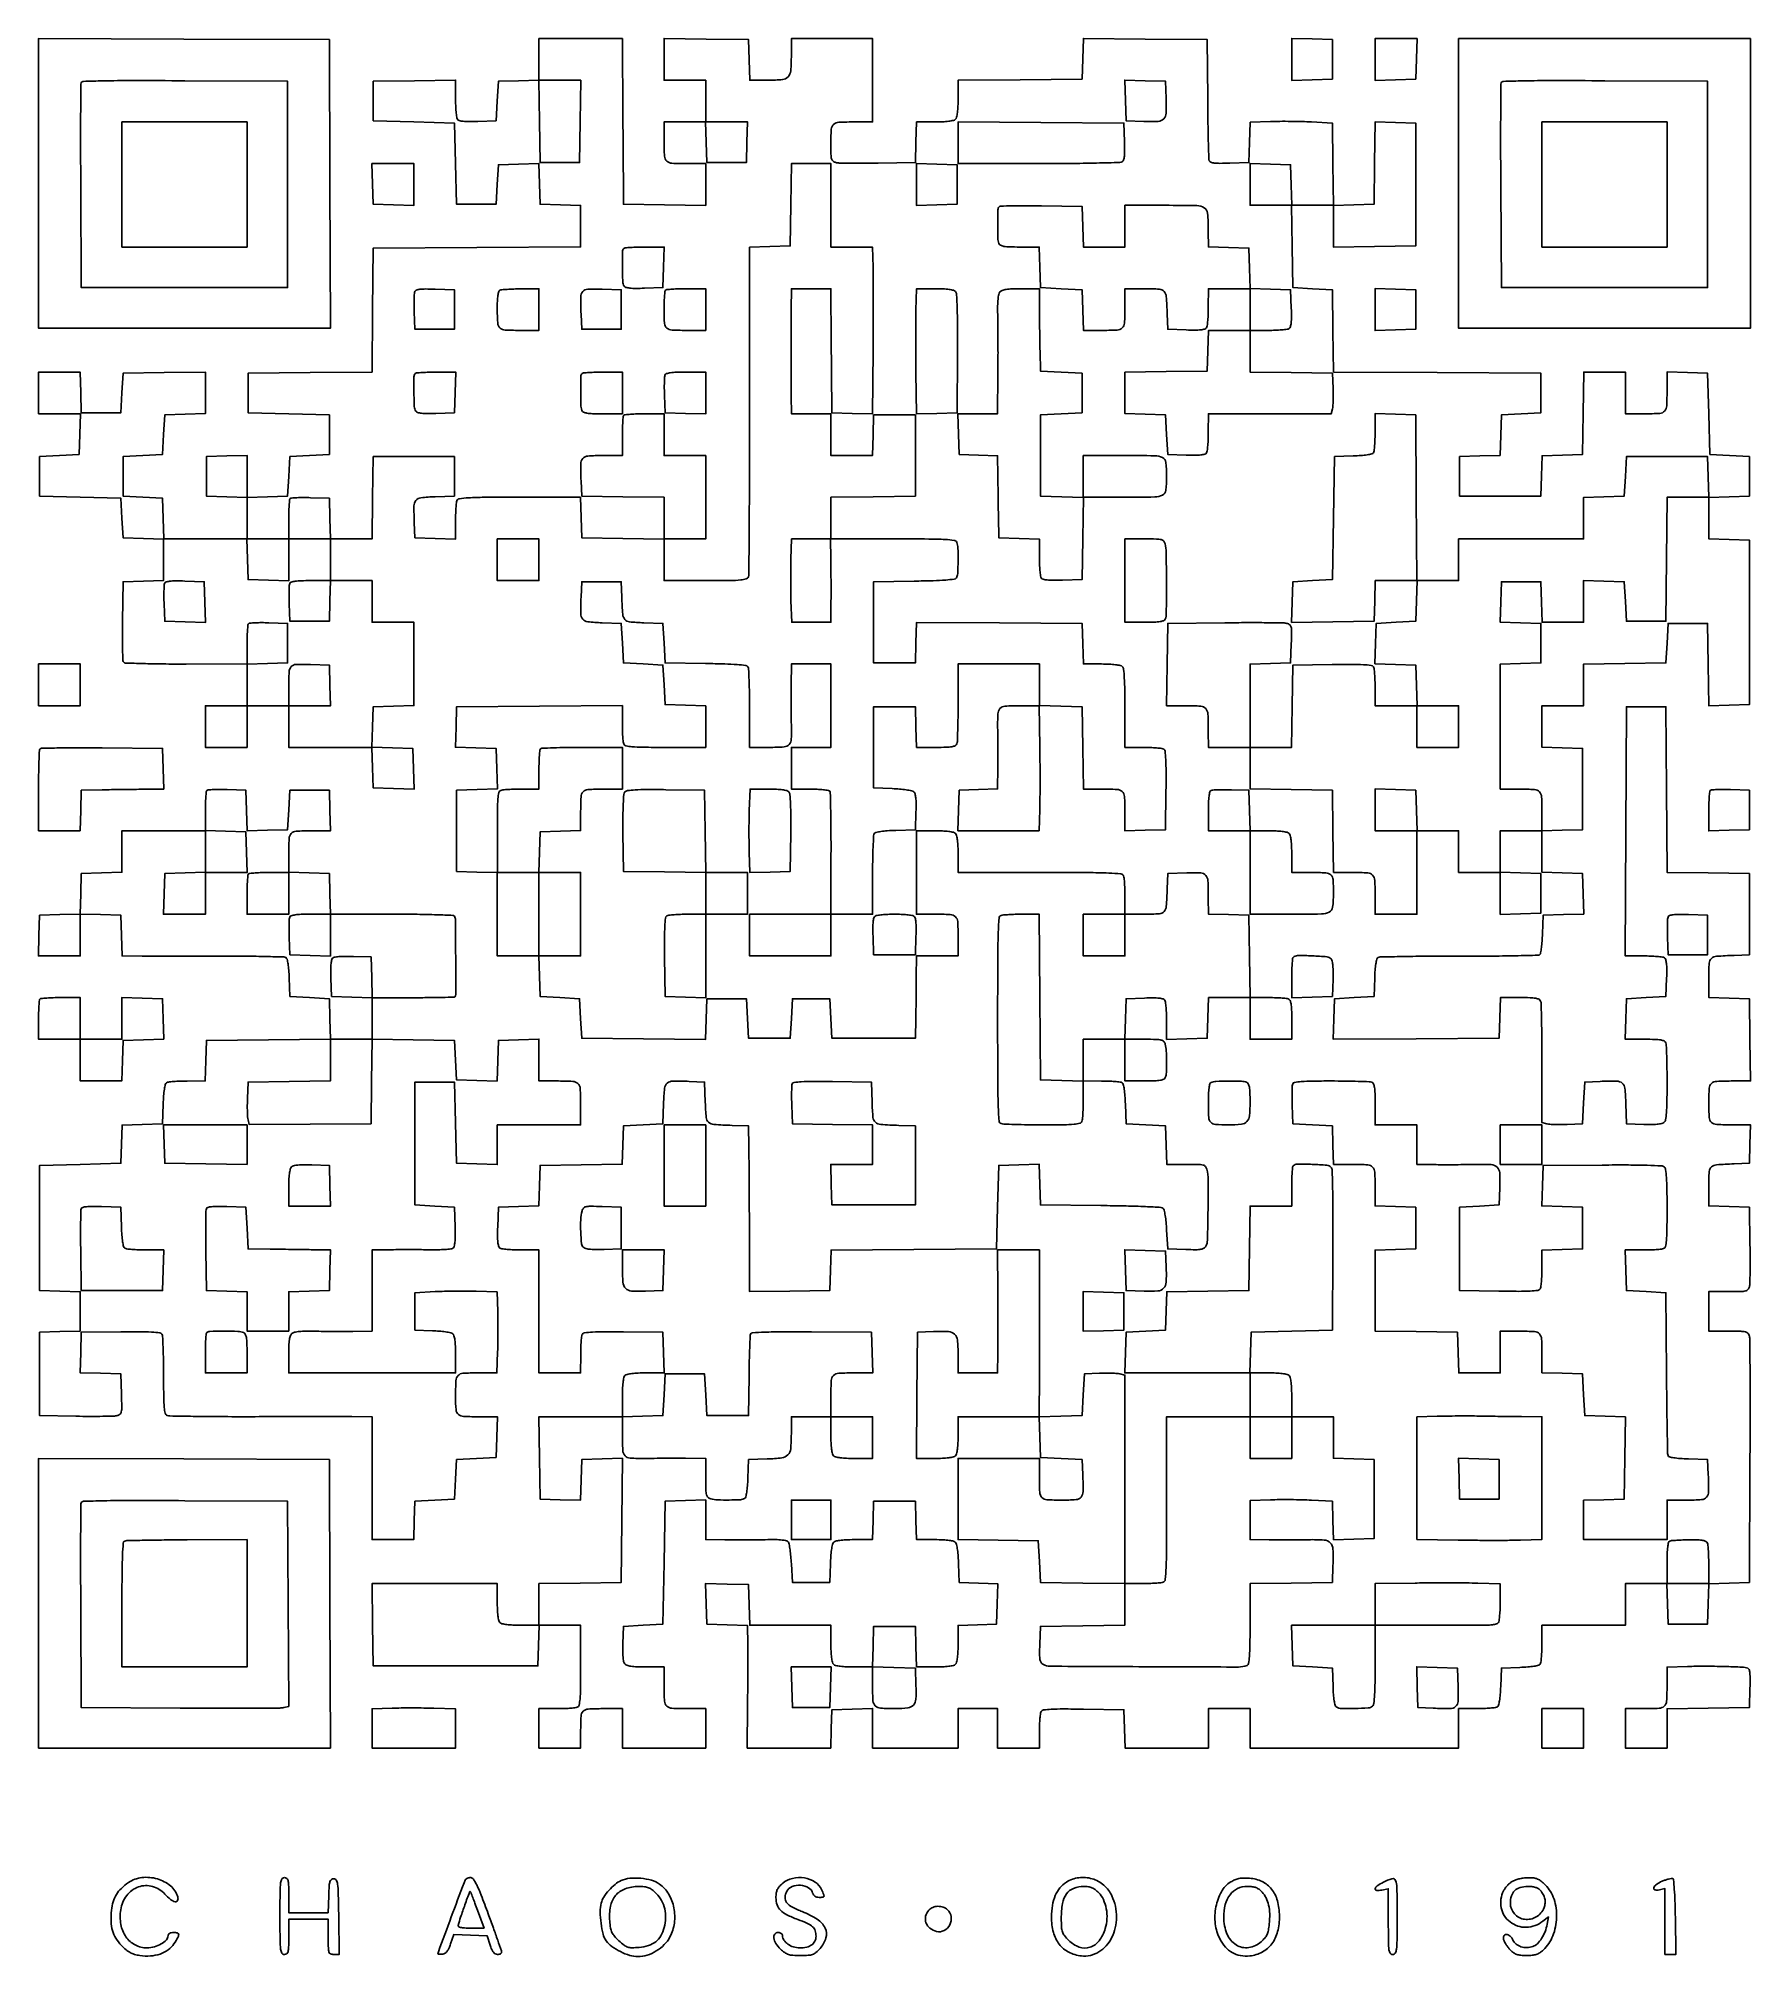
# Model space of a CAD drawing. Extents: x 156 to 936, y 95 to 969.
import ezdxf

# ---------------------------------------------------------------- set-up
doc = ezdxf.new("R2010")
doc.units = 0

msp = doc.modelspace()

# ---------------------------------------------------------------- linework, layer by layer
for points in [[(384, 959.537526), (384, 950.075052), (374.75, 949.787526), (365.5, 949.5), (365, 940.5), (364.5, 931.5), (356.085653, 931.206902, -0.008519), (352.085459, 931.135766, -0.027159), (349.4185, 931.278749, -0.039341), (347.659703, 931.610638, -0.187221), (346.850966, 932.206902, -0.110486), (346.527512, 933.106243, -0.009508), (346.267102, 935.550072, -0.012178), (346.081039, 938.509498, -0.009146), (346.015313, 941.772065), (346, 950.044131), (327.25, 949.772065), (308.5, 949.5), (308.5, 940.5), (308.5, 931.5), (327, 931), (345.5, 930.5), (346, 912), (346.5, 893.5), (355.5, 893.5), (364.5, 893.5), (365, 902.5), (365.5, 911.5), (374.711984, 911.787023), (383.923969, 912.074046), (384.211984, 902.787023), (384.5, 893.5), (393.75, 893.212474), (403, 892.924948), (403, 883.472266), (403, 874.019583), (355.75, 873.759792), (308.5, 873.5), (308.234453, 845.265547), (307.968906, 817.031094), (279.734453, 816.765547), (251.5, 816.5), (251.5, 807.5), (251.5, 798.5), (270, 798), (288.5, 797.5), (288.5, 788.5), (288.5, 779.5), (279.5, 779), (270.5, 778.5), (270, 769.5), (269.5, 760.5), (260.25, 760.212474), (251, 759.924948), (251, 769.5), (251, 779.075052), (241.75, 778.787526), (232.5, 778.5), (232.5, 769.5), (232.5, 760.5), (241.75, 760.212474), (251, 759.924948), (251, 750.462474), (251, 741), (232.037526, 741), (213.075052, 741), (212.787526, 750.25), (212.5, 759.5), (203.5, 760), (194.5, 760.5), (194.5, 769.5), (194.5, 778.5), (203.5, 779), (212.5, 779.5), (213, 788.5), (213.5, 797.5), (222.75, 797.787526), (232, 798.075052), (232, 807.559591), (232, 817.044131), (213.25, 816.772065), (194.5, 816.5), (194, 807.5), (193.5, 798.5), (184.5, 798.5), (175.5, 798.5), (175.212474, 807.75), (174.924948, 817), (165.462474, 817), (156, 817), (156, 807.5), (156, 798), (165.537526, 798), (175.075052, 798), (174.787526, 788.75), (174.5, 779.5), (165.5, 779), (156.5, 778.5), (156.5, 769.5), (156.5, 760.5), (175, 760), (193.5, 759.5), (194, 750.5), (194.5, 741.5), (203.75, 741.212474), (213, 740.924948), (213, 731.5), (213, 722.075052), (203.75, 721.787526), (194.5, 721.5), (194.226208, 703.573792, 0.004545), (194.183348, 696.640908, 0.007058), (194.285156, 690.661094, 0.002728), (194.471842, 685.561904, 0.188006), (194.811354, 684.788646, 0.190175), (195.613126, 684.440612, 0.001208), (203.544529, 684.192609, 0.004628), (212.66818, 684.013896, 0.002908), (223.335146, 683.965752), (251, 684.001795), (251, 674.500897), (251, 665), (241.5, 665), (232, 665), (232, 655.5), (232, 646), (241.5, 646), (251, 646), (251, 655.5), (251, 665), (260.5, 665), (270, 665), (270, 655.5), (270, 646), (288.962474, 646), (307.924948, 646), (308.212474, 636.75), (308.5, 627.5), (317.788029, 627.211971), (327.076058, 626.923942), (326.788029, 636.211971), (326.5, 645.5), (317.212977, 645.788016), (307.925954, 646.076031), (308.212977, 655.288016), (308.5, 664.5), (317.75, 664.787526), (327, 665.075052), (327, 684.037526), (327, 703), (317.5, 703), (308, 703), (308, 712.5), (308, 722), (298.5, 722), (289, 722), (289, 731.5), (289, 741), (298.477935, 741), (307.955869, 741), (308.227935, 759.75), (308.5, 778.5), (327, 778.5), (345.5, 778.5), (345.5, 769.5), (345.5, 760.5), (336.759315, 760.211203, 0.017722), (330.222155, 759.762911, 0.198326), (327.97509, 758.54849, 0.170867), (327.062458, 756.011209, 0.012477), (327.199088, 748.479083), (327.5, 741.5), (336.75, 741.212474), (346, 740.924948), (346, 748.880687, -0.007017), (346.044383, 752.042924, -0.008872), (346.178303, 754.964077, -0.007277), (346.368898, 757.399219, -0.068543), (346.606989, 758.418213, -0.272936), (347.755348, 759.330803, -0.020774), (351.858972, 759.730356, -0.012395), (359.087736, 759.952549, -0.001485), (375.069463, 760), (402.924948, 760), (403.212474, 750.75), (403.5, 741.5), (422.25, 741.227935), (441, 740.955869), (441, 731.477935), (441, 722), (459.932612, 722, 0.002096), (471.162594, 722.047083, 0.020305), (475.920056, 722.280337, 0.051194), (478.419792, 722.765997, 0.248273), (479.41269, 723.75, 0.073844), (479.635674, 725.169878, 0.000212), (479.786751, 744.226562, 0.001256), (479.894265, 765.764031, 0.000784), (479.917307, 791, -0.000097), (479.905463, 816.725288, -0.000134), (479.905484, 839.818664, -0.000084), (479.913946, 859.247893, -0.001651), (479.937229, 865.212474), (480, 873.924948), (489.25, 874.212474), (498.5, 874.5), (498.772065, 893.25), (499.044131, 912), (508.022065, 912), (517, 912), (517, 893), (517, 874), (526.462474, 874), (535.924948, 874), (536.212474, 864.75, -0.006507), (536.307892, 859.467351, -0.00121), (536.333392, 849.760967, -0.001297), (536.306308, 838.412359, -0.001184), (536.220348, 826.712867), (535.940697, 797.925733), (526.720348, 798.212867), (517.5, 798.5), (517.299228, 817.5, -0.000224), (517.218754, 825.452664, -0.000205), (517.142972, 833.635938, -0.000205), (517.081359, 840.936742, -0.000677), (517.049228, 845.75), (517, 855), (508, 855), (499, 855), (498.919577, 845.75, 0.001535), (498.877389, 838.247927, 0.000844), (498.86946, 829.067715, 0.000739), (498.894052, 818.38607, 0.000505), (498.952167, 806.25), (499, 798), (508, 798), (517, 798), (517, 788.5), (517, 779), (526.462474, 779), (535.924948, 779), (536.212474, 788.25), (536.5, 797.5), (546, 797.5), (555.5, 797.5), (555.5, 779), (555.5, 760.5), (536.25, 760.228407), (517, 759.956814), (517, 750.478407), (517, 741), (508.070969, 741), (499.141938, 741), (498.820969, 731.75, 0.005736), (498.722408, 727.504793, 0.003234), (498.695249, 722.353125, 0.003227), (498.735031, 717.153963, 0.005283), (498.843707, 712.75), (499.187415, 703), (508.093707, 703), (517, 703), (517.063971, 712.75, 0.001497), (517.079677, 717.15391, 0.000914), (517.073144, 722.353125, 0.000916), (517.047817, 727.504856, 0.001626), (517.005367, 731.75), (516.882791, 741), (545.334407, 741, -0.001448), (561.672386, 740.952695, -0.012148), (569.046652, 740.730768, -0.020133), (573.237567, 740.33295, -0.273931), (574.393011, 739.418213, -0.084375), (574.915702, 736.813698, -0.010568), (574.965216, 731.034966, -0.008462), (574.792464, 725.178781, -0.130622), (574.190103, 723.273353, -0.224357), (573.214502, 722.657029, -0.01105), (569.324934, 722.267063, -0.012194), (563.668275, 721.964479, -0.003561), (554.955416, 721.773353), (536.5, 721.5), (536.5, 703), (536.5, 684.5), (546, 684.5), (555.5, 684.5), (555.787114, 693.718909), (556.074229, 702.937818), (593.787114, 702.718909), (631.5, 702.5), (631.787526, 693.25), (632.075052, 684), (640.337526, 684, -0.011159), (643.847487, 683.921656, -0.02038), (646.701269, 683.677383, -0.021131), (648.861987, 683.310039, -0.144682), (649.8, 682.8, -0.17093), (650.380286, 681.588868, -0.011288), (650.716292, 677.675375, -0.011908), (650.936048, 672.080768, -0.003861), (651, 663.8), (651, 646), (659.25, 645.984687, -0.00854), (662.497473, 645.923184, -0.011541), (665.429181, 645.749726, -0.008672), (667.852426, 645.507761, -0.112816), (668.700404, 645.206323, -0.229632), (669.294705, 644.243763, -0.012092), (669.582705, 640.535465, -0.012629), (669.736243, 635.066851, -0.00349), (669.700404, 626.471635), (669.5, 608.5), (660.25, 608.212474), (651, 607.924948), (651, 616.855485, 0.014628), (650.801411, 623.641965, 0.19492), (649.750533, 625.853928, 0.175864), (647.40698, 626.828499, 0.011483), (639.940278, 627), (632.044131, 627), (631.772065, 645.75), (631.5, 664.5), (621.75, 664.786212), (612, 665.072424), (612, 674.536212), (612, 684), (593.5, 684), (575, 684), (575, 666.581787, -0.003244), (574.955951, 659.792976, -0.00474), (574.821697, 653.815525, -0.002396), (574.635772, 648.755458, -0.081401), (574.393011, 647.581787, -0.192061), (573.655249, 646.783328, -0.070053), (572.160133, 646.311792, -0.03465), (569.587052, 646.063076, -0.006773), (564.930537, 646), (556.075052, 646), (555.787526, 655.25), (555.5, 664.5), (546, 664.5), (536.5, 664.5), (536.5, 646), (536.5, 627.5), (544.950164, 627.206324, -0.011626), (548.284084, 627.01277, -0.015307), (551.311068, 626.672773, -0.012743), (553.789423, 626.25258, -0.125475), (554.738119, 625.802379, -0.151604), (555.351899, 624.859712, -0.040696), (555.702074, 623.085746, -0.027996), (555.853535, 620.457614, -0.009286), (555.787955, 616.596055), (555.5, 608.5), (546.532999, 608.207902, 0.009786), (542.707636, 608.008289, 0.020298), (539.737125, 607.673305, 0.020215), (537.552989, 607.24575, 0.195149), (536.798312, 606.707902, 0.129255), (536.489647, 605.741212, 0.002676), (536.251635, 600.640759, 0.006075), (536.076779, 594.639681, 0.004029), (536.015313, 587.75), (536, 570), (526.498211, 570), (516.996422, 570), (517.068022, 597.482535, 0.002148), (517.050078, 608.090597, 0.00339), (516.933871, 617.190956, 0.00087), (516.764923, 625.125623, 0.13342), (516.510794, 625.982535, 0.21785), (515.907184, 626.385135, 0.011879), (513.588077, 626.701241, 0.016689), (510.722202, 626.926215, 0.011242), (507.440983, 627), (499, 627), (499, 636.5), (499, 646), (508, 646), (517, 646), (517, 665), (517, 684), (508, 684), (499, 684), (498.892928, 674.25, 0.002324), (498.865958, 669.991442, 0.001688), (498.873969, 665.251429, 0.001704), (498.912094, 660.752375, 0.003733), (498.978743, 657.308058, -0.013146), (498.982639, 649.860155, -0.176965), (497.997024, 647.364054, -0.196748), (495.678694, 646.227282, -0.016841), (488.932612, 646), (480, 646), (479.984687, 663.75, 0.00409), (479.922376, 670.640992, 0.006156), (479.744962, 676.646265, 0.002746), (479.503322, 681.746807, 0.128991), (479.190103, 682.726647, 0.224357), (478.214502, 683.342971, 0.01105), (474.324934, 683.732937, 0.012194), (468.668275, 684.035521, 0.003561), (459.955416, 684.226647), (441.5, 684.5), (441, 693.5), (440.5, 702.5), (431.759315, 702.788797, -0.014923), (425.253839, 703.198354, -0.195196), (423.149036, 704.289491, -0.159803), (422.18527, 706.633677, -0.009206), (421.754332, 714.5), (421.5, 721.5), (412.5, 721.5), (403.5, 721.5), (403.199088, 714.520917, 0.012477), (403.062458, 706.988791, 0.170867), (403.97509, 704.45151, 0.198326), (406.222155, 703.237089, 0.017722), (412.759315, 702.788797), (421.5, 702.5), (422, 693.5), (422.5, 684.5), (431.5, 684), (440.5, 683.5), (441, 674.5), (441.5, 665.5), (450.75, 665.212474), (460, 664.924948), (460, 655.462474), (460, 646), (441.606989, 646, -0.002472), (431.276552, 646.051073, -0.018295), (426.359559, 646.27975, -0.036273), (423.606822, 646.711497, -0.24904), (422.606989, 647.581787, -0.068473), (422.368917, 648.60006, -0.007304), (422.178303, 651.028432, -0.008893), (422.044385, 653.941345, -0.007039), (422, 657.093813), (422, 665.02405), (384.25, 664.762025), (346.5, 664.5), (346.212977, 655.288016), (345.925954, 646.076031), (355.212977, 645.788016), (364.5, 645.5), (364.787023, 636.288016), (365.074046, 627.076031), (355.787023, 626.788016), (346.5, 626.5), (346.5, 608), (346.5, 589.5), (355.75, 589.212474), (365, 588.924948), (365, 569.962474), (365, 551), (374.462474, 551), (383.924948, 551), (384.212474, 541.75), (384.5, 532.5), (393.5, 532), (402.5, 531.5), (403, 522.5), (403.5, 513.5), (431.712269, 513.234491), (459.924538, 512.968982), (460.212269, 522.234491), (460.5, 531.5), (469.5, 531.5), (478.5, 531.5), (479, 522.5), (479.5, 513.5), (489, 513.5), (498.5, 513.5), (499, 522.5), (499.5, 531.5), (508, 531.5), (516.5, 531.5), (517, 522.5), (517.5, 513.5), (536.5, 513.5), (555.5, 513.5), (555.698134, 522.5, 0.001399), (555.777851, 526.648335, 0.000771), (555.853302, 531.720313, 0.000769), (555.913969, 536.863499, 0.001235), (555.948134, 541.25), (556, 551), (565.5, 551), (575, 551), (575, 559.893011, 0.014768), (574.800362, 566.650479, 0.195511), (573.747254, 568.85745, 0.175208), (571.400012, 569.829247, 0.01141), (563.918213, 570), (556, 570), (556, 589), (556, 608), (564.3, 608, -0.011084), (567.828493, 607.92177, -0.020332), (570.693122, 607.677711, -0.021091), (572.860329, 607.310542, -0.144849), (573.8, 606.8, -0.144849), (574.310542, 605.860329, -0.021091), (574.677711, 603.693122, -0.020332), (574.92177, 600.828493, -0.011084), (575, 597.3), (575, 589), (612.393011, 589, -0.001054), (634.076001, 588.954309, -0.009347), (643.631708, 588.735366, -0.013145), (649.15232, 588.359991, -0.284906), (650.393011, 587.418213, -0.06844), (650.631074, 586.400281, -0.007317), (650.821697, 583.9751, -0.008902), (650.955615, 581.066073, -0.00705), (651, 577.918213), (651, 570), (641.5, 570), (632, 570), (632, 560.5), (632, 551), (641.5, 551), (651, 551), (651, 560.5), (651, 570), (659.980948, 570, 0.014075), (666.706186, 570.189349, 0.199016), (668.832254, 571.214245, 0.165509), (669.810854, 573.52461, 0.009074), (670.245668, 581.5), (670.5, 588.5), (679.123669, 588.78709, -0.017732), (685.60517, 588.772945, -0.209024), (687.823065, 587.702239, -0.16769), (688.802809, 585.225098, -0.010613), (688.986345, 577.287526), (689, 570.075052), (698.25, 569.787526), (707.5, 569.5), (707.772065, 550.75), (708.044131, 532), (698.559591, 532), (689.075052, 532), (688.787526, 522.75), (688.5, 513.5), (679.25, 513.212474), (670, 512.924948), (669.984687, 521.212474, 0.009129), (669.918962, 524.480966, 0.01216), (669.732898, 527.445387, 0.009485), (669.472502, 529.893389, 0.110544), (669.149034, 530.793098, 0.187221), (668.340297, 531.389362, 0.039341), (666.5815, 531.721251, 0.027159), (663.914541, 531.864234, 0.008519), (659.914347, 531.793098), (651.5, 531.5), (651.212474, 522.25), (650.924948, 513), (641.462474, 513), (632, 513), (632, 503.463788), (632, 493.927576), (622.25, 494.213788), (612.5, 494.5), (612.237975, 532.25), (611.97595, 570), (604.069762, 570, 0.00706), (600.926508, 569.955614, 0.008912), (598.021367, 569.821697, 0.00733), (595.599377, 569.631066, 0.068407), (594.581787, 569.393011, 0.291586), (593.619285, 568.092001, 0.009036), (593.261696, 561.146024, 0.007523), (593.044671, 549.299825, 0.000818), (593, 522, 0.000818), (593.044671, 494.700175, 0.007523), (593.261696, 482.853976, 0.009036), (593.619285, 475.907999, 0.291586), (594.581787, 474.606989, 0.081332), (595.754472, 474.364262, 0.00242), (600.784097, 474.178303, 0.004765), (606.727001, 474.044051, 0.003264), (613.474799, 474, 0.002672), (623.159864, 474.051749, 0.019343), (627.81213, 474.281609, 0.038952), (630.415774, 474.717599, 0.244878), (631.393011, 475.581787, 0.069754), (631.631434, 476.613421, 0.006804), (631.821697, 479.171775, 0.008515), (631.955643, 482.242372, 0.006641), (632, 485.581787), (632, 494), (640.25, 493.984687, -0.008591), (643.498009, 493.922842, -0.011595), (646.431384, 493.748365, -0.008743), (648.855762, 493.504907, -0.112618), (649.707902, 493.201688, -0.195149), (650.24575, 492.447011, -0.020215), (650.673305, 490.262875, -0.020298), (651.008289, 487.292364, -0.009786), (651.207902, 483.467001), (651.5, 474.5), (660.5, 474), (669.5, 473.5), (669.788933, 464.75), (670.077866, 456), (678.930525, 456, -0.004828), (684.40823, 455.947111, -0.053955), (686.568808, 455.670979, -0.154737), (687.678519, 455.002826, -0.121293), (688.331377, 453.75, -0.05903), (688.908946, 449.002469, -0.004095), (688.84078, 435.509299, -0.002483), (688.585302, 421.47972, -0.117593), (687.867902, 418.753172, -0.13175), (686.977141, 417.803477, -0.097513), (685.623933, 417.292568, -0.043793), (683.311596, 417.109356, -0.006715), (678.693659, 417.210468), (670.5, 417.5), (670, 426.204417, 0.010361), (669.733196, 429.613657, 0.014363), (669.343274, 432.654215, 0.010831), (668.896516, 435.138564, 0.148056), (668.466466, 435.937952, 0.18386), (667.41198, 436.408347, 0.002628), (660.398615, 436.764112, 0.006159), (651.56571, 437.056674, 0.002773), (639.966466, 437.233534), (612.5, 437.5), (612.211984, 446.787023), (611.923969, 456.074046), (602.711984, 455.787023), (593.5, 455.5), (593, 436.5), (592.5, 417.5), (554.787367, 417.238011), (517.074734, 416.976023), (516.787367, 407.738011), (516.5, 398.5), (498.25, 398.267027), (480, 398.034054), (479.893608, 426.267027, 0.000344), (479.842337, 437.772683, 0.00037), (479.776284, 448.997189, 0.000349), (479.705719, 458.631567, 0.001773), (479.643608, 464), (479.5, 473.5), (472, 473.75303, -0.008759), (463.707095, 474.178354, -0.161813), (461.306759, 475.163917, -0.19589), (460.195412, 477.333109, -0.013873), (459.787398, 484.259666), (459.5, 493.5), (452.520917, 493.800912, 0.012739), (444.942653, 493.934395, 0.177046), (442.421808, 492.990355, 0.194277), (441.223546, 490.678762, 0.015844), (440.787398, 483.740334), (440.5, 474.5), (431.5, 474), (422.5, 473.5), (422.211387, 464.771923), (421.922774, 456.043847), (403.211387, 455.771923), (384.5, 455.5), (384.212964, 446.287036), (383.925929, 437.074071), (374.712964, 436.787036), (365.5, 436.5), (365.208654, 427.58457, 0.007874), (365.136581, 423.325344, 0.025891), (365.278743, 420.518036, 0.03736), (365.608404, 418.675579, 0.190691), (366.208654, 417.849883, 0.110447), (367.10652, 417.526866, 0.009524), (369.544105, 417.266784, 0.01219), (372.496014, 417.080961, 0.009158), (375.75, 417.015313), (384, 417), (384, 389), (384, 361), (393.5, 361), (403, 361), (403.015313, 369.25, -0.00854), (403.076816, 372.497473, -0.011541), (403.250274, 375.429181, -0.008672), (403.492239, 377.852426, -0.112816), (403.793677, 378.700404, -0.229632), (404.756237, 379.294705, -0.012092), (408.464535, 379.582705, -0.012629), (413.933149, 379.736243, -0.00349), (422.528365, 379.700404), (440.5, 379.5), (440.787526, 370.25), (441.075052, 361), (432.737526, 361, 0.01101), (429.190499, 360.921884, 0.020283), (426.315021, 360.678036, 0.021051), (424.141321, 360.311042, 0.145015), (423.2, 359.8, 0.147006), (422.683085, 358.838945, 0.020534), (422.318182, 356.584848, 0.019692), (422.076788, 353.57572, 0.010168), (422, 349.8), (422, 341), (402.977935, 341), (383.955869, 341), (384.227935, 322.25), (384.5, 303.5), (393.711984, 303.212977), (402.923969, 302.925954), (403.211984, 312.212977), (403.5, 321.5), (412.765637, 321.787733), (422.031275, 322.075465), (421.765637, 293.787733), (421.5, 265.5), (402.75, 265.227935), (384, 264.955869), (384, 255.477935), (384, 246), (375.7, 246, -0.011084), (372.171507, 246.07823, -0.020332), (369.306878, 246.322289, -0.021091), (367.139671, 246.689458, -0.144849), (366.2, 247.2, -0.144849), (365.689458, 248.139671, -0.021091), (365.322289, 250.306878, -0.020332), (365.07823, 253.171507, -0.011084), (365, 256.7), (365, 265), (336.477935, 265), (307.955869, 265), (308.227935, 246.25), (308.5, 227.5), (346, 227.5), (383.5, 227.5), (383.787526, 236.75), (384.075052, 246), (393.537526, 246), (403, 246), (403, 227.606989, -0.002472), (402.948927, 217.276552, -0.018295), (402.72025, 212.359559, -0.036273), (402.288503, 209.606822, -0.24904), (401.418213, 208.606989, -0.06844), (400.400281, 208.368926, -0.007317), (397.9751, 208.178303, -0.008902), (395.066073, 208.044385, -0.00705), (391.918213, 208), (384, 208), (384, 199), (384, 190), (393.5, 190), (403, 190), (403, 197.418213, -0.01257), (403.178205, 204.50542, -0.179949), (404.159562, 206.785965, -0.190034), (406.370658, 207.807402, -0.014293), (413.106989, 208), (422, 208), (422, 199), (422, 190), (441, 190), (460, 190), (460, 199), (460, 208), (452.081787, 208, -0.01141), (444.599988, 208.170753, -0.175208), (442.252746, 209.14255, -0.195511), (441.199638, 211.349521, -0.014768), (441, 218.106989), (441, 227), (432.622445, 227, -0.009406), (428.657348, 227.0746, -0.027148), (425.921657, 227.326735, -0.03848), (424.060853, 227.748928, -0.145524), (423.078674, 228.405204, -0.126804), (422.594776, 229.431833, -0.023545), (422.298867, 231.514748, -0.021342), (422.157498, 234.264652, -0.01153), (422.206229, 237.655204), (422.5, 245.5), (431.5, 246), (440.5, 246.5), (441, 274.5), (441.5, 302.5), (450.75, 302.787526), (460, 303.075052), (460, 294.037526), (460, 285), (468.75, 284.881396, 0.003017), (472.793539, 284.850984, 0.001642), (477.75946, 284.859904, 0.001636), (482.809202, 284.902077, 0.002595), (487.133267, 284.974783, -0.007032), (491.832561, 285.012088, -0.025308), (494.824296, 284.842178, -0.038164), (496.752439, 284.484083, -0.186595), (497.633267, 283.843387, -0.100273), (497.997889, 282.911897, -0.008816), (498.392272, 280.397745, -0.011269), (498.745237, 277.353486, -0.008534), (499, 274), (499.5, 265.5), (508, 265.5), (516.5, 265.5), (516.793676, 273.950164, -0.011302), (516.984907, 277.281363, -0.014976), (517.317974, 280.299919, -0.012295), (517.728174, 282.772011, -0.126595), (518.166121, 283.700164, -0.156154), (519.085135, 284.286976, -0.030334), (521.039488, 284.678687, -0.024312), (523.810166, 284.924657, -0.009983), (527.583512, 285), (535.922134, 285), (536.211067, 293.75), (536.5, 302.5), (546, 302.5), (555.5, 302.5), (555.788933, 293.75), (556.077866, 285), (564.416488, 285, -0.009983), (568.189834, 284.924657, -0.024312), (570.960512, 284.678687, -0.030334), (572.914865, 284.286976, -0.156154), (573.833879, 283.700164, -0.126595), (574.271826, 282.772011, -0.012295), (574.682026, 280.299919, -0.014976), (575.015093, 277.281363, -0.011302), (575.206324, 273.950164), (575.5, 265.5), (584.287003, 265.210527), (593.074007, 264.921055), (592.787003, 255.710527), (592.5, 246.5), (583.75, 246.211067), (575, 245.922134), (575, 237.661067, -0.011162), (574.921652, 234.1518, -0.020382), (574.67737, 231.298426, -0.021133), (574.31002, 229.13795, -0.144676), (573.8, 228.2, -0.144682), (572.861987, 227.689961, -0.021131), (570.701269, 227.322617, -0.02038), (567.847487, 227.078344, -0.011159), (564.337526, 227), (556.075052, 227), (555.787526, 236.25), (555.5, 245.5), (546, 245.5), (536.5, 245.5), (536.212474, 236.25), (535.924948, 227), (527.662474, 227, -0.011159), (524.152513, 227.078344, -0.02038), (521.298731, 227.322617, -0.021131), (519.138013, 227.689961, -0.144682), (518.2, 228.2, -0.144849), (517.689458, 229.139671, -0.021091), (517.322289, 231.306878, -0.020332), (517.07823, 234.171507, -0.011084), (517, 237.7), (517, 246), (498.537526, 246), (480.075052, 246), (479.787526, 255.25), (479.5, 264.5), (469.711989, 264.78667), (459.923978, 265.073341), (460.211989, 255.78667), (460.5, 246.5), (469.75, 246.212474), (479, 245.924948), (479.104921, 237.212474, -0.002637), (479.136096, 232.606405, -0.000738), (479.136226, 225.404602, -0.000744), (479.112224, 217.258948, -0.000783), (479.064156, 209.25), (478.91847, 190), (497.920302, 190), (516.922134, 190), (517.211067, 198.75), (517.5, 207.5), (526.75, 207.787526), (536, 208.075052), (536, 199.037526), (536, 190), (555.5, 190), (575, 190), (575, 199), (575, 208), (584, 208), (593, 208), (593, 199), (593, 190), (602.5, 190), (612, 190), (612.015313, 197.75, -0.009606), (612.080176, 200.811093, -0.012651), (612.263497, 203.597452, -0.010132), (612.520454, 205.897394, -0.108925), (612.838694, 206.773242, -0.226527), (613.873481, 207.421641, -0.01557), (617.410177, 207.716146, -0.013555), (622.874845, 207.85189, -0.003139), (632.073381, 207.773242), (650.5, 207.5), (650.788933, 198.75), (651.077866, 190), (670.038933, 190), (689, 190), (689, 199), (689, 208), (698.5, 208), (708, 208), (708, 199), (708, 190), (755.5, 190), (803, 190), (803, 199), (803, 208), (811.25, 208.015313, 0.008579), (814.497876, 208.077072, 0.011582), (817.430835, 208.251296, 0.008725), (819.854929, 208.494381, 0.112667), (820.706033, 208.797157, 0.192561), (821.236162, 209.533237, 0.02067), (821.666992, 211.63313, 0.020911), (822.005667, 214.460658, 0.010674), (822.206033, 218.031844), (822.5, 226.5), (830.968156, 226.793967, 0.010674), (834.539342, 226.994333, 0.020911), (837.36687, 227.333008, 0.02067), (839.466763, 227.763838, 0.192561), (840.202843, 228.293967, 0.112667), (840.505619, 229.145071, 0.008725), (840.748704, 231.569165, 0.011582), (840.922928, 234.502124, 0.008579), (840.984687, 237.75), (841, 246), (860, 246), (879, 246), (879, 255.5), (879, 265), (888.462474, 265), (897.924948, 265), (898.212474, 255.75), (898.5, 246.5), (907.5, 246.5), (916.5, 246.5), (916.787036, 255.712964), (917.074071, 264.925929), (926.287036, 265.212964), (935.5, 265.5), (935.776118, 320.5, 0.000946), (935.842591, 341.744487, 0.001484), (935.810983, 360.004687, 0.000367), (935.724204, 375.978155, 0.057952), (935.507066, 377.75, 0.122612), (934.851516, 379.003912, 0.154493), (933.732866, 379.672192, 0.053324), (931.54856, 379.947535, 0.004712), (925.980948, 380), (917, 380), (917, 389), (917, 398), (925.980948, 398, 0.004723), (931.546285, 398.052569, 0.05326), (933.733241, 398.32806, 0.153853), (934.855448, 398.996239, 0.122337), (935.516124, 400.25, 0.054093), (935.724896, 401.805286, 0.002845), (935.823778, 406.832812, 0.00446), (935.854068, 412.824029, 0.003227), (935.785177, 419.5), (935.5, 436.5), (926.25, 436.787526), (917, 437.075052), (917, 446.018474, -0.014194), (917.190094, 452.713321, -0.199365), (918.215838, 454.834916, -0.165063), (920.527107, 455.811311, -0.009054), (928.5, 456.245668), (935.5, 456.5), (935.788933, 465.25), (936.077866, 474), (928.12072, 474, -0.011255), (920.614992, 474.168976, -0.173553), (918.260316, 475.133305, -0.196937), (917.202336, 477.326211, -0.015155), (917, 484, -0.015139), (917.202091, 490.673146, -0.196758), (918.259008, 492.866152, -0.173711), (920.611431, 493.830791, -0.011291), (928.103853, 494), (936.044131, 494), (935.772065, 512.75), (935.5, 531.5), (926.25, 531.787526), (917, 532.075052), (917, 541.018474, -0.014194), (917.190094, 547.713321, -0.199365), (918.215838, 549.834916, -0.165063), (920.527107, 550.811311, -0.009054), (928.5, 551.245668), (935.5, 551.5), (935.5, 570), (935.5, 588.5), (916.762004, 588.772021), (898.024007, 589.044042), (897.762004, 626.772021), (897.5, 664.5), (888.5, 664.5), (879.5, 664.5), (879.241743, 607.75), (878.983486, 551), (887.241743, 550.984687, -0.009161), (890.499019, 550.91896, -0.012193), (893.453984, 550.732898, -0.009528), (895.894086, 550.472474, -0.110433), (896.793098, 550.149034, -0.187221), (897.389362, 549.340297, -0.039341), (897.721251, 547.5815, -0.027159), (897.864234, 544.914541, -0.008519), (897.793098, 540.914347), (897.5, 532.5), (888.5, 532), (879.5, 531.5), (879.212474, 522.25), (878.924948, 513), (887.855485, 513, -0.006687), (892.556376, 512.937123, -0.034414), (895.148072, 512.688728, -0.069706), (896.652499, 512.217512, -0.192751), (897.393011, 511.418213, -0.080983), (897.635568, 510.250423, -0.002541), (897.821697, 505.367318, -0.004891), (897.955938, 499.590857, -0.003363), (898, 493.040657, -0.00346), (897.940363, 484.422829, -0.01606), (897.711725, 479.451262, -0.023285), (897.321155, 476.333764, -0.178582), (896.594796, 475.078674, -0.126804), (895.568167, 474.594776, -0.023545), (893.485252, 474.298867, -0.021342), (890.735348, 474.157498, -0.01153), (887.344796, 474.206229), (879.5, 474.5), (879.212602, 483.740334, 0.015844), (878.776454, 490.678762, 0.194277), (877.578192, 492.990355, 0.177046), (875.057347, 493.934395, 0.012739), (867.479083, 493.800912), (860.5, 493.5), (860, 484), (859.5, 474.5), (852.520917, 474.199088, -0.008627), (849.682454, 474.125736, -0.009416), (846.924858, 474.153996, -0.00895), (844.569348, 474.264735, -0.045288), (843.270917, 474.46814), (841, 475.038104), (841, 501.937265, 0.002106), (840.956086, 512.360894, 0.003221), (840.821697, 521.399447, 0.001142), (840.637971, 529.185379, 0.085339), (840.393011, 530.418213, 0.192061), (839.655249, 531.216672, 0.070053), (838.160133, 531.688208, 0.03465), (835.587052, 531.936924, 0.006773), (830.930537, 532), (822.075052, 532), (821.787526, 522.75), (821.5, 513.5), (783.712315, 513.237938), (745.924629, 512.975876), (746.212315, 522.237938), (746.5, 531.5), (755.5, 532), (764.5, 532.5), (764.793967, 540.968156, -0.010659), (764.994326, 544.541173, -0.020952), (765.332829, 547.366782, -0.020739), (765.763506, 549.463368, -0.193378), (766.293967, 550.196881, -0.136189), (767.318488, 550.504766, -0.000746), (777.674832, 550.709074, -0.003159), (789.516691, 550.850177, -0.001992), (803.34376, 550.872485, 0.002255), (817.14706, 550.90203, 0.003628), (828.911583, 551.065646, 0.000745), (839.232703, 551.299486, 0.192645), (840.049369, 551.649369, 0.15798), (840.40265, 552.341371, 0.008926), (840.744527, 554.753277, 0.012978), (841.030162, 557.688681, 0.009101), (841.205609, 561.005609), (841.5, 569.5), (850.787023, 569.788016), (860.074046, 570.076031), (859.787023, 579.288016), (859.5, 588.5), (850.25, 588.787526), (841, 589.075052), (841, 598.5), (841, 607.924948), (850.25, 608.212474), (859.5, 608.5), (859.5, 627), (859.5, 645.5), (850.25, 645.787526), (841, 646.075052), (841, 655.537526), (841, 665), (850.5, 665), (860, 665), (860, 674.477935), (860, 683.955869), (878.75, 684.227935), (897.5, 684.5), (898, 693.5), (898.5, 702.5), (907.5, 702.5), (916.5, 702.5), (916.772202, 683.712768), (917.044404, 664.925536), (926.272202, 665.212768), (935.5, 665.5), (935.5, 703), (935.5, 740.5), (926.25, 740.787526), (917, 741.075052), (917, 750.5), (917, 759.924948), (926.25, 760.212474), (935.5, 760.5), (935.5, 769.5), (935.5, 778.5), (926.5, 779), (917.5, 779.5), (917, 798), (916.5, 816.5), (907.25, 816.787526), (898, 817.075052), (898, 809.119313, -0.01133), (897.829774, 801.607881, -0.174856), (896.858669, 799.255648, -0.19591), (894.651936, 798.200175, -0.014805), (887.893011, 798), (879, 798), (879, 807.5), (879, 817), (869.522065, 817), (860.044131, 817), (859.772065, 798.25), (859.5, 779.5), (850.287036, 779.212964), (841.074071, 778.925929), (840.787036, 769.712964), (840.5, 760.5), (822, 760.5), (803.5, 760.5), (803.5, 769.5), (803.5, 778.5), (812.712964, 778.787036), (821.925929, 779.074071), (822.212964, 788.287036), (822.5, 797.5), (831.5, 798), (840.5, 798.5), (840.5, 807.5), (840.5, 816.5), (793.272029, 816.759778), (746.044059, 817.019556), (745.772029, 835.759778), (745.5, 854.5), (736.5, 855), (727.5, 855.5), (727.227935, 874.25), (726.955869, 893), (736.477935, 893), (746, 893), (746, 883.477935), (746, 873.955869), (764.75, 874.227935), (783.5, 874.5), (783.5, 902.5), (783.5, 930.5), (774.272202, 930.787232), (765.044404, 931.074464), (764.772202, 912.287232), (764.5, 893.5), (755.272202, 893.212768), (746.044404, 892.925536), (745.772202, 911.712768), (745.5, 930.5), (736, 931, 0.006688), (731.694998, 931.168876, 0.004024), (726.584197, 931.259783, 0.004029), (721.500591, 931.268327, 0.007025), (717.286629, 931.18224), (708.073258, 930.86448), (707.786629, 921.68224), (707.5, 912.5), (698.733647, 912.210829, -0.006973), (694.282674, 912.126119, -0.031238), (691.680679, 912.275562, -0.05725), (690.122839, 912.647231, -0.217278), (689.426302, 913.331459, -0.084406), (689.203665, 914.441187, -0.000913), (688.987634, 922.222947, -0.002846), (688.805608, 931.216587, -0.001844), (688.692655, 941.620631), (688.5, 968.5), (660.287731, 968.765509), (632.075462, 969.031018), (631.787731, 959.765509), (631.5, 950.5), (603.25, 950.234427), (575, 949.968853), (575, 941.684427, -0.011115), (574.921723, 938.163625, -0.020352), (574.677575, 935.303497, -0.021108), (574.310334, 933.138983, -0.14478), (573.8, 932.2, -0.144682), (572.861987, 931.689961, -0.021131), (570.701269, 931.322617, -0.02038), (567.847487, 931.078344, -0.011159), (564.337526, 931), (556.075052, 931), (555.787526, 921.75), (555.5, 912.5), (538.5, 912.214823, -0.003227), (531.824029, 912.145932, -0.00446), (525.832812, 912.176222, -0.002845), (520.805286, 912.275104, -0.054093), (519.25, 912.483876, -0.116512), (518.001437, 913.123601, -0.155857), (517.333719, 914.197922, -0.056476), (517.054538, 916.268291, -0.005301), (517, 921.412063, -0.016586), (517.210521, 927.756706, -0.200423), (518.27573, 929.896242, -0.168823), (520.634952, 930.835151, -0.011067), (528.081787, 931), (536, 931), (536, 950), (536, 969), (517.5, 969), (499, 969), (499, 961.434259, -0.017837), (498.746246, 954.323459, -0.169439), (497.55902, 951.569544, -0.186655), (494.972441, 950.291199, -0.022492), (488.502342, 950), (480.075052, 950), (479.787526, 959.25), (479.5, 968.5), (460.25, 968.771593), (441, 969.043186), (441, 959.521593), (441, 950), (450.5, 950), (460, 950), (460, 940.5), (460, 931), (450.5, 931), (441, 931), (441, 922.106989, 0.014768), (441.199638, 915.349521, 0.195511), (442.252746, 913.14255, 0.175208), (444.599988, 912.170753, 0.01141), (452.081787, 912), (460, 912), (460, 902.477935), (460, 892.955869), (441.25, 893.227935), (422.5, 893.5), (422.328238, 922.5, 0.000082), (422.25674, 934.244376, 0.000092), (422.183949, 945.551563, 0.000085), (422.118543, 955.181175, 0.000495), (422.078238, 960.25), (422, 969), (403, 969), (384, 969)], [(269.5, 902.5), (269.5, 855.5), (222.5, 855.5), (175.5, 855.5), (175.239372, 901.5, -0.000997), (175.174287, 919.225103, -0.001596), (175.197198, 934.357597, -0.000282), (175.267665, 947.72814, -0.090314), (175.461789, 948.759906, -0.301449), (176.45055, 949.464468, -0.003096), (185.402033, 949.70934, -0.005599), (198.68089, 949.841585, -0.001079), (222.722417, 949.759906), (269.5, 949.5)], [(669.793771, 941.655204, -0.019645), (669.781389, 934.978805, -0.185166), (668.666193, 932.394058, -0.189669), (666.123234, 931.251102, -0.020771), (659.596055, 931.212045), (651.5, 931.5), (651.211971, 940.788029), (650.923942, 950.076058), (660.211971, 949.788029), (669.5, 949.5)], [(916.5, 902.5), (916.5, 855.5), (869.5, 855.5), (822.5, 855.5), (822.239372, 901.5, -0.000997), (822.174287, 919.225103, -0.001596), (822.197198, 934.357597, -0.000282), (822.267665, 947.72814, -0.090314), (822.461789, 948.759906, -0.301449), (823.45055, 949.464468, -0.003096), (832.402033, 949.70934, -0.005599), (845.68089, 949.841585, -0.001079), (869.722417, 949.759906), (916.5, 949.5)], [(650.793098, 922.085653, -0.008519), (650.864234, 918.085459, -0.027159), (650.721251, 915.4185, -0.039341), (650.389362, 913.659703, -0.187221), (649.793098, 912.850966, -0.135855), (648.696737, 912.517491, -0.000814), (638.084535, 912.267102, -0.0033), (625.930562, 912.080384, -0.002086), (611.75, 912.015313), (575, 912), (575, 921.512025), (575, 931.02405), (612.75, 930.762025), (650.5, 930.5)], [(631.787526, 883.25), (632.075052, 874), (641.537526, 874), (651, 874), (651, 883.5), (651, 893), (669.383369, 893, -0.004196), (683.762461, 892.879336, -0.131191), (687.150172, 891.913706, -0.244098), (688.674278, 889.44667, -0.01817), (688.986345, 881.287526), (689, 874.075052), (698.25, 873.787526), (707.5, 873.5), (707.787036, 864.287036), (708.074071, 855.074071), (717.287036, 854.787036), (726.5, 854.5), (726.793098, 846.085653, -0.008519), (726.864234, 842.085459, -0.027159), (726.721251, 839.4185, -0.039341), (726.389362, 837.659703, -0.187221), (725.793098, 836.850966, -0.110402), (724.894283, 836.527533, -0.00954), (722.45641, 836.267102, -0.012203), (719.504112, 836.081041, -0.00917), (716.25, 836.015313), (708, 836), (708, 826.522065), (708, 817.044131), (726.75, 816.772065), (745.5, 816.5), (745.800912, 809.520917, -0.008627), (745.874264, 806.682454, -0.009416), (745.846004, 803.924858, -0.00895), (745.735265, 801.569348, -0.045288), (745.53186, 800.270917), (744.961896, 798), (716.980948, 798), (689, 798), (688.984687, 789.75, -0.00917), (688.918959, 786.495888, -0.012203), (688.732898, 783.54359, -0.00954), (688.472467, 781.105717, -0.110402), (688.149034, 780.206902, -0.187221), (687.340297, 779.610638, -0.039341), (685.5815, 779.278749, -0.027159), (682.914541, 779.135766, -0.008519), (678.914347, 779.206902), (670.5, 779.5), (670, 788.5), (669.5, 797.5), (660.25, 797.787526), (651, 798.075052), (651, 807.515461), (651, 816.955869), (669.75, 817.227935), (688.5, 817.5), (688.787526, 826.75), (689.075052, 836), (698.537526, 836), (708, 836), (708, 845.5), (708, 855), (698.5, 855), (689, 855), (688.984687, 846.75, -0.00917), (688.918959, 843.495888, -0.012203), (688.732898, 840.54359, -0.00954), (688.472467, 838.105717, -0.110402), (688.149034, 837.206902, -0.187221), (687.340297, 836.610638, -0.039341), (685.5815, 836.278749, -0.027159), (682.914541, 836.135766, -0.008519), (678.914347, 836.206902), (670.5, 836.5), (670.245668, 843.5, 0.009074), (669.810854, 851.47539, 0.165509), (668.832254, 853.785755, 0.199016), (666.706186, 854.810651, 0.014075), (659.980948, 855), (651, 855), (651, 846.106989, -0.014732), (650.800898, 839.350994, -0.19511), (649.750156, 837.143776, -0.175559), (647.407908, 836.171283, -0.011491), (639.955738, 836), (632.075052, 836), (631.787526, 845.25), (631.5, 854.5), (622, 855), (612.5, 855.5), (612.212474, 864.75), (611.924948, 874), (603.069463, 874, -0.006773), (598.412948, 874.063076, -0.03465), (595.839867, 874.311792, -0.070053), (594.344751, 874.783328, -0.192061), (593.606989, 875.581787, -0.084597), (593.091804, 878.154774, -0.008414), (593.016105, 884.465376, -0.00511), (593.114754, 891.018676, -0.192352), (593.68804, 892.354707, -0.191525), (594.322139, 892.627996, -0.001706), (599.626545, 892.76092, -0.005549), (605.77322, 892.825731, -0.003516), (612.93804, 892.771374), (631.5, 892.5)], [(440.787526, 864.75), (440.5, 855.5), (432.085653, 855.206902, -0.008519), (428.085459, 855.135766, -0.027159), (425.4185, 855.278749, -0.039341), (423.659703, 855.610638, -0.187221), (422.850966, 856.206902, -0.131906), (422.206577, 858.26788, -0.007493), (422.033407, 864.992136, -0.005877), (422.040216, 871.8478, -0.195602), (422.666667, 873.333333, -0.174822), (423.232541, 873.599219, -0.00583), (425.743315, 873.804167, -0.010438), (428.756615, 873.951668, -0.007009), (432.204192, 874), (441.075052, 874)], [(345.5, 845.5), (345.5, 836.5), (336.5, 836.5), (327.5, 836.5), (327.205027, 844.411609, -0.006757), (327.130652, 847.542211, -0.008847), (327.151984, 850.403842, -0.006825), (327.2445, 852.787219, -0.078651), (327.438673, 853.700781, -0.222283), (328.127059, 854.364206, -0.05328), (329.715903, 854.724548, -0.030281), (332.338027, 854.871594, -0.007113), (336.733647, 854.789171), (345.5, 854.5)], [(384, 845.5), (384, 836), (376.081787, 836, -0.011026), (368.639656, 836.164135, -0.16801), (366.278742, 837.098948, -0.201029), (365.211968, 839.230069, -0.016835), (365, 845.523655, -0.009126), (365.069231, 849.316322, -0.0261), (365.302781, 851.942696, -0.034019), (365.674808, 853.697678, -0.231604), (366.25, 854.337719, -0.075375), (367.103532, 854.540327, -0.005317), (369.55625, 854.717133, -0.007419), (372.498917, 854.854035, -0.005521), (375.75, 854.921053), (384, 855)], [(421.5, 845.5), (421.5, 836.5), (412.5, 836.5), (403.5, 836.5), (403.199088, 843.479083, -0.011928), (403.050889, 851.182645, -0.176334), (403.972515, 853.678754, -0.210428), (406.215167, 854.770984, -0.017872), (412.778718, 854.788514), (421.5, 854.5)], [(460, 845.5), (460, 836), (452.081787, 836, -0.010973), (444.645885, 836.163215, -0.166948), (442.282706, 837.092708, -0.201813), (441.213878, 839.212898, -0.017167), (441, 845.440322, -0.007555), (441.048362, 848.640807, -0.011152), (441.195833, 851.446011, -0.006592), (441.401283, 853.774411, -0.17274), (441.666667, 854.333333, -0.174709), (442.23216, 854.599192, -0.005871), (444.732292, 854.804167, -0.010477), (447.733476, 854.951666, -0.007039), (451.166667, 855), (460, 855)], [(573.820122, 853.716739, -0.162923), (574.31864, 852.430365, -0.003959), (574.569053, 845.978155, -0.006889), (574.715417, 837.417174, -0.002614), (574.692567, 825.466739), (574.5, 798.5), (565.292071, 798.213031), (556.084142, 797.926062), (555.792071, 816.713031, -0.00203), (555.701247, 824.620753, -0.001805), (555.669871, 832.84539, -0.001811), (555.695151, 840.245104, -0.005577), (555.786212, 845.25), (556.072424, 855), (564.413767, 855, -0.010066), (568.159754, 854.924575, -0.023835), (570.938492, 854.679619, -0.029055), (572.911535, 854.292628, -0.157867)], [(612.051866, 845.25, 0.001235), (612.086031, 840.863499, 0.000769), (612.146698, 835.720313, 0.000771), (612.222149, 830.648335, 0.001399), (612.301866, 826.5), (612.5, 817.5), (622, 817), (631.5, 816.5), (631.5, 807.5), (631.5, 798.5), (622, 798), (612.5, 797.5), (612.5, 779), (612.5, 760.5), (622.25, 760.213788), (632, 759.927576), (632, 769.463788), (632, 779), (650.393011, 779, -0.00373), (664.576702, 778.894187, -0.109502), (668.070165, 778.064954, -0.256607), (669.634279, 775.861172, -0.028723), (670, 769.5, -0.028687), (669.634731, 763.138707, -0.256528), (668.071843, 760.935285, -0.109606), (664.581327, 760.105884, -0.003737), (650.415076, 760), (632.044131, 760), (631.772065, 741.25), (631.5, 722.5), (622.58457, 722.208654, -0.007874), (618.325344, 722.136581, -0.025891), (615.518036, 722.278743, -0.03736), (613.675579, 722.608404, -0.190691), (612.849883, 723.208654, -0.110303), (612.526902, 724.105622, -0.00958), (612.266784, 726.533081, -0.012233), (612.080964, 729.472868, -0.009199), (612.015313, 732.712474), (612, 740.924948), (602.75, 741.212474), (593.5, 741.5), (593.356392, 751, -0.000274), (593.293679, 755.304735, -0.000165), (593.223716, 760.415126, -0.000165), (593.157478, 765.498078, -0.000288), (593.106392, 769.711067), (593, 778.922134), (584.25, 779.211067), (575.5, 779.5), (575.212474, 788.75), (574.924948, 798), (583.962474, 798), (593, 798), (593.125886, 816.25, 0.001384), (593.1574, 823.88072, 0.001278), (593.148043, 831.716842, 0.001275), (593.104072, 838.696756, 0.00426), (593.024538, 843.27542, -0.00977), (592.999712, 847.185347, -0.020936), (593.165701, 850.197251, -0.024523), (593.491098, 852.410811, -0.125079), (594.021097, 853.52542, -0.13844), (595.03965, 854.226656, -0.043883), (596.848389, 854.669476, -0.028987), (599.55486, 854.925814, -0.009118), (603.622445, 855), (612, 855)], [(345.787526, 807.75), (345.5, 798.5), (337.085653, 798.206902, -0.008519), (333.085459, 798.135766, -0.027159), (330.4185, 798.278749, -0.039341), (328.659703, 798.610638, -0.187221), (327.850966, 799.206902, -0.131906), (327.206577, 801.26788, -0.007493), (327.033407, 807.992136, -0.005877), (327.040216, 814.8478, -0.195602), (327.666667, 816.333333, -0.174822), (328.232541, 816.599219, -0.00583), (330.743315, 816.804167, -0.010438), (333.756615, 816.951668, -0.007009), (337.204192, 817), (346.075052, 817)], [(422, 807.5), (422, 798), (413.106989, 798, -0.00673), (408.428287, 798.062976, -0.034532), (405.845898, 798.311531, -0.06988), (404.346128, 798.782907, -0.192406), (403.606989, 799.581787, -0.084511), (403.096621, 802.128446, -0.008182), (403.015701, 808.449139, -0.004931), (403.103892, 815.018197, -0.192867), (403.666667, 816.333333, -0.174709), (404.23216, 816.599192, -0.005871), (406.732292, 816.804167, -0.010477), (409.733476, 816.951666, -0.007039), (413.166667, 817), (422, 817)], [(460, 807.462474), (460, 797.924948), (450.75, 798.212474), (441.5, 798.5), (441.205027, 806.411609, -0.006569), (441.129541, 809.539392, -0.008656), (441.147568, 812.392336, -0.006579), (441.235027, 814.7687, -0.079281), (441.423642, 815.661609, -0.228749), (442.106941, 816.304101, -0.041413), (443.854544, 816.698735, -0.027242), (446.620517, 816.933967, -0.007593), (450.968615, 817), (460, 817)], [(441, 788.5), (441, 779), (450.5, 779), (460, 779), (460, 760), (460, 741), (450.5, 741), (441, 741), (441, 750.477935), (441, 759.955869), (422.25, 760.227935), (403.5, 760.5), (403.199088, 767.479083, -0.012322), (403.058134, 775.11956, -0.176722), (403.990719, 777.627338, -0.202101), (406.267676, 778.772817, -0.01682), (413.019052, 779), (422, 779), (422, 787.833333, -0.007039), (422.048334, 791.266524, -0.010477), (422.195833, 794.267708, -0.005871), (422.400808, 796.76784, -0.174709), (422.666667, 797.333333, -0.174709), (423.23216, 797.599192, -0.005871), (425.732292, 797.804167, -0.010477), (428.733476, 797.951666, -0.007039), (432.166667, 798), (441, 798)], [(783.762025, 759.75), (784.02405, 722), (793.512025, 722), (803, 722), (803, 731.5), (803, 741), (831.5, 741), (860, 741), (860, 750.462474), (860, 759.924948), (869.25, 760.212474), (878.5, 760.5), (879, 769.5), (879.5, 778.5), (898, 778.5), (916.5, 778.5), (916.787526, 769.25), (917.075052, 760), (907.553099, 760), (898.031147, 760), (897.765573, 731.75), (897.5, 703.5), (888.5, 703.5), (879.5, 703.5), (879, 712.5), (878.5, 721.5), (869.25, 721.787526), (860, 722.075052), (860, 712.537526), (860, 703), (850.537526, 703), (841.075052, 703), (840.787526, 712.25), (840.5, 721.5), (831.5, 721.5), (822.5, 721.5), (822.212977, 712.288016), (821.925954, 703.076031), (831.212977, 702.788016), (840.5, 702.5), (840.5, 693.5), (840.5, 684.5), (831.25, 684.212474), (822, 683.924948), (822, 655.462474), (822, 627), (830.893011, 627, -0.014768), (837.650479, 626.800362, -0.195511), (839.85745, 625.747254, -0.175208), (840.829247, 623.400012, -0.01141), (841, 615.918213), (841, 608), (831.5, 608), (822, 608), (822, 598.537526), (822, 589.075052), (831.25, 588.787526), (840.5, 588.5), (840.5, 579.5), (840.5, 570.5), (831.25, 570.212474), (822, 569.924948), (822, 579.462474), (822, 589), (812.5, 589), (803, 589), (803, 598.5), (803, 608), (793.5, 608), (784, 608), (784, 589), (784, 570), (774.5, 570), (765, 570), (765, 577.918213, 0.011395), (764.829503, 585.39863, 0.174943), (763.859098, 587.746323, 0.19572), (761.654977, 588.799927, 0.014839), (754.915076, 589), (746.044131, 589), (745.772065, 607.75), (745.5, 626.5), (726.75, 626.772065), (708, 627.044131), (708, 636.522065), (708, 646), (698.5, 646), (689, 646), (688.986345, 653.25, 0.010934), (688.798603, 661.153291, 0.167962), (687.805942, 663.649935, 0.200851), (685.54901, 664.776909, 0.016675), (678.861303, 665), (669.955869, 665), (670.227935, 683.75), (670.5, 702.5), (696.5, 702.781094, -0.002093), (706.628523, 702.84819, -0.003073), (715.534751, 702.815172, -0.001464), (723.107596, 702.718386, -0.056109), (724.788514, 702.502375, -0.112961), (726.07028, 701.859523, -0.168751), (726.715804, 700.798565, -0.056855), (726.920706, 698.728439, -0.004535), (726.788514, 693.221282), (726.5, 684.5), (717.25, 684.212474), (708, 683.924948), (708, 664.962474), (708, 646), (717.477935, 646), (726.955869, 646), (727.227935, 664.75), (727.5, 683.5), (745.442865, 683.746956, -0.00333), (754.259053, 683.80957, -0.013443), (759.636527, 683.667344, -0.01462), (763.172733, 683.374715, -0.227096), (764.177552, 682.746956, -0.111594), (764.490041, 681.87328, -0.00911), (764.741275, 679.442856, -0.011876), (764.921063, 676.500805, -0.008857), (764.984687, 673.25), (765, 665), (774.537526, 665), (784.075052, 665), (783.787526, 674.25), (783.5, 683.5), (774.212977, 683.788016), (764.925954, 684.076031), (765.212977, 693.288016), (765.5, 702.5), (774.5, 703), (783.5, 703.5), (783.787526, 712.75), (784.075052, 722), (774.575052, 722), (765.075052, 722), (764.787526, 712.75), (764.5, 703.5), (745.71218, 703.227796), (726.924361, 702.955591), (727.21218, 712.227796), (727.5, 721.5), (736.5, 722), (745.5, 722.5), (746, 750.5), (746.5, 778.5), (754.968156, 778.793967, 0.010674), (758.539342, 778.994333, 0.020911), (761.36687, 779.333008, 0.02067), (763.466763, 779.763838, 0.192561), (764.202843, 780.293967, 0.112803), (764.505653, 781.145887, 0.008673), (764.748704, 783.580189, 0.011541), (764.92293, 786.525269, 0.008541), (764.984687, 789.787526), (765, 798.075052), (774.25, 797.787526), (783.5, 797.5)], [(288.787526, 750.25), (289.075052, 741), (279.537526, 741), (270, 741), (270, 731.462474), (270, 721.924948), (260.75, 722.212474), (251.5, 722.5), (251.212474, 731.75), (250.924948, 741), (260.462474, 741), (270, 741), (270, 749.833333, -0.007416), (270.050964, 753.269043, -0.010972), (270.206402, 756.278277, -0.006396), (270.422807, 758.77838, -0.173269), (270.702644, 759.369311, -0.179987), (271.290922, 759.638564, -0.007016), (273.709672, 759.781547, -0.011703), (276.626528, 759.84459, -0.007913), (279.952644, 759.785977), (288.5, 759.5)], [(669.33018, 738.75, -0.057138), (669.808488, 734.922791, -0.002403), (669.882231, 721.197078, -0.001669), (669.843117, 707.087608, -0.090319), (669.349589, 704.468631, -0.208851), (668.634165, 703.742819, -0.056748), (667.044118, 703.307129, -0.031368), (664.395501, 703.064484, -0.007161), (659.893011, 703), (651, 703), (651, 722), (651, 741), (659.891592, 741, -0.004791), (665.396649, 740.947244, -0.053764), (667.564348, 740.671358, -0.154685), (668.676662, 740.003164, -0.121702)], [(231.788029, 712.211971), (232.076058, 702.923942), (222.788029, 703.211971), (213.5, 703.5), (213.205027, 711.411609, -0.006757), (213.130652, 714.542211, -0.008847), (213.151984, 717.403842, -0.006825), (213.2445, 719.787219, -0.078651), (213.438673, 720.700781, -0.222283), (214.127059, 721.364206, -0.05328), (215.715903, 721.724548, -0.030281), (218.338027, 721.871594, -0.007113), (222.733647, 721.789171), (231.5, 721.5)], [(288.787526, 712.75), (288.5, 703.5), (279.5, 703.5), (270.5, 703.5), (270.205027, 711.411609, -0.006569), (270.129541, 714.539392, -0.008656), (270.147568, 717.392336, -0.006579), (270.235027, 719.7687, -0.079281), (270.423642, 720.661609, -0.22904), (271.108114, 721.304492, -0.041271), (272.861635, 721.698947, -0.027152), (275.637843, 721.934049, -0.007548), (280.006141, 722), (289.075052, 722)], [(269.5, 693.5), (269.5, 684.5), (260.25, 684.212474), (251, 683.924948), (251, 692.795808, -0.007385), (251.050962, 696.245903, -0.010931), (251.206402, 699.267253, -0.006353), (251.422777, 701.777963, -0.173388), (251.702644, 702.369311, -0.179987), (252.290922, 702.638564, -0.007016), (254.709672, 702.781547, -0.011703), (257.626528, 702.84459, -0.007913), (260.952644, 702.785977), (269.5, 702.5)], [(288.787526, 674.25), (289.075052, 665), (279.537526, 665), (270, 665), (270, 672.918213, -0.010963), (270.165664, 680.472899, -0.175128), (271.124796, 682.802332, -0.203843), (273.29455, 683.800818, -0.015597), (279.87125, 683.787164), (288.5, 683.5)], [(612.208183, 646.25, -0.002185), (612.296533, 638.356434, -0.001941), (612.320684, 630.14375, -0.001947), (612.284947, 622.75285, -0.005984), (612.18138, 617.75), (611.86276, 608), (593.393854, 608), (574.924948, 608), (575.212474, 617.25), (575.5, 626.5), (584.25, 626.788933), (593, 627.077866), (593.070637, 636.788933, 0.001556), (593.088391, 641.055899, 0.001095), (593.082908, 645.855956, 0.001105), (593.057451, 650.448994, 0.00232), (593.013217, 654.018577, -0.013066), (593.07937, 661.287381, -0.178357), (594.064402, 663.695817, -0.193878), (596.341855, 664.786292, -0.015889), (603.065172, 665), (611.916366, 665)], [(156.682165, 645.348832, 0.187858), (156.40607, 644.720498, 0.001691), (156.200386, 639.481636, 0.005485), (156.049245, 633.410057, 0.003479), (156, 626.333333), (156, 608), (165.462474, 608), (174.924948, 608), (175.212474, 617.25), (175.5, 626.5), (185, 626.670976, -0.000734), (189.310027, 626.742215, -0.000438), (194.437586, 626.814941, -0.000439), (199.54497, 626.878422, -0.000761), (203.787526, 626.920976), (213.075052, 627), (212.787526, 636.25), (212.5, 645.5), (184.932165, 645.765499, 0.002338), (174.314551, 645.81811, 0.003757), (165.261996, 645.752621, 0.000793), (157.327655, 645.623004, 0.194259)], [(422, 636.5), (422, 627), (413.106989, 627, 0.014732), (406.350994, 626.800898, 0.19511), (404.143776, 625.750156, 0.175559), (403.171283, 623.407908, 0.011491), (403, 615.955738), (403, 608.075052), (393.75, 607.787526), (384.5, 607.5), (384.212474, 598.25), (383.924948, 589), (393.462474, 589), (403, 589), (403, 570), (403, 551), (393.5, 551), (384, 551), (384, 570), (384, 589), (374.525, 589), (365.05, 589), (365.05, 607.402605, -0.002514), (365.101544, 617.653985, -0.017926), (365.329265, 622.611218, -0.034195), (365.752906, 625.412054, -0.251592), (366.606787, 626.402605, -0.068787), (367.612151, 626.636997, -0.007182), (370.032244, 626.824515, -0.008801), (372.935735, 626.956323, -0.006941), (376.081787, 627), (384, 627), (384, 635.833333, -0.007039), (384.048334, 639.266524, -0.010477), (384.195833, 642.267708, -0.005871), (384.400808, 644.76784, -0.174709), (384.666667, 645.333333, -0.188134), (385.281849, 645.603258, -0.001621), (390.522917, 645.804167, -0.005368), (396.591013, 645.951878, -0.0034), (403.666667, 646), (422, 646)], [(232.702644, 626.369311, 0.173269), (232.422807, 625.77838, 0.006396), (232.206402, 623.278277, 0.010972), (232.050964, 620.269043, 0.007416), (232, 616.833333), (232, 608), (213, 608), (194, 608), (194, 598.537526), (194, 589.075052), (184.75, 588.787526), (175.5, 588.5), (175.212964, 579.287036), (174.925929, 570.074071), (165.712964, 569.787036), (156.5, 569.5), (156.212474, 560.25), (155.924948, 551), (165.462474, 551), (175, 551), (175, 560.537526), (175, 570.075052), (184.25, 569.787526), (193.5, 569.5), (193.787526, 560.25), (194.075052, 551), (203.287526, 550.943543, 0.00114), (208.498686, 550.923487, 0.000223), (217.871961, 550.912963, 0.000237), (228.796048, 550.910754, 0.00022), (240, 550.91872, -0.002577), (250.627815, 550.876161, -0.004026), (259.776147, 550.718687, -0.00121), (267.700431, 550.499253, -0.13339), (268.706033, 550.193333, -0.193866), (269.236691, 549.461349, -0.020781), (269.667277, 547.36673, -0.020976), (270.005678, 544.542264, -0.010649), (270.206033, 540.968156), (270.5, 532.5), (279.5, 532), (288.5, 531.5), (288.787319, 522.265637), (289.074638, 513.031273), (260.787319, 512.765637), (232.5, 512.5), (232.212474, 503.25), (231.924948, 494), (223.712474, 493.984687, 0.00863), (220.478846, 493.92284, 0.011636), (217.557593, 493.748365, 0.008796), (215.143415, 493.504874, 0.112481), (214.292098, 493.201688, 0.195149), (213.75425, 492.447011, 0.020215), (213.326695, 490.262875, 0.020298), (212.991711, 487.292364, 0.009786), (212.792098, 483.467001), (212.5, 474.5), (203.288393, 474.212982), (194.076786, 473.925964), (193.788393, 465.212982), (193.5, 456.5), (175, 456), (156.5, 455.5), (156.5, 427), (156.5, 398.5), (165.75, 398.212474), (175, 397.924948), (175, 389), (175, 380.075052), (165.75, 379.787526), (156.5, 379.5), (156.5, 360.5), (156.5, 341.5), (173, 341.233386, 0.003267), (179.486999, 341.170954, 0.004477), (185.324975, 341.205181, 0.002936), (190.219748, 341.30646, 0.051887), (191.78715, 341.511762, 0.118397), (193.070995, 342.163295, 0.167412), (193.7179, 343.257993, 0.054191), (193.921037, 345.419345, 0.004141), (193.78715, 351.278376), (193.5, 360.5), (184.212977, 360.788016), (174.925954, 361.076031), (175.212977, 370.288016), (175.5, 379.5), (193.471635, 379.700404, -0.00349), (202.066851, 379.736243, -0.012629), (207.535465, 379.582705, -0.012092), (211.243763, 379.294705, -0.229632), (212.206323, 378.700404, -0.129274), (212.513127, 377.739674, -0.002676), (212.749726, 372.669984, -0.006075), (212.923557, 366.705126, -0.004029), (212.984687, 359.856989, 0.00256), (213.044405, 349.885313, 0.019442), (213.279237, 345.191569, 0.040589), (213.725822, 342.589996, 0.24293), (214.611861, 341.595449, 0.087485), (215.897783, 341.34563, 0.000679), (226.512691, 341.175799, 0.002475), (238.702066, 341.057681, 0.001584), (252.861861, 341.035428, -0.000154), (267.567697, 341.054389, -0.000183), (281.454734, 341.062953, -0.000158), (293.172381, 341.062192, -0.001174), (298.75, 341.046968), (308, 341), (308, 313), (308, 285), (317.461067, 285), (326.922134, 285), (327.211067, 293.75), (327.5, 302.5), (336.5, 303), (345.5, 303.5), (346, 312.5), (346.5, 321.5), (355.5, 322), (364.5, 322.5), (364.787526, 331.75), (365.075052, 341), (357.119313, 341, -0.010646), (349.687438, 341.158253, -0.161183), (347.306484, 342.060432, -0.206061), (346.224628, 344.125625, -0.019031), (346, 350.025201, -0.011595), (346.171473, 357.418252, -0.175387), (347.140931, 359.752637, -0.195017), (349.339739, 360.800538, -0.014885), (356.038369, 361), (364.86276, 361), (365.18138, 370.52093, 0.004904), (365.282886, 374.812977, 0.003026), (365.322208, 379.862784, 0.003034), (365.300584, 384.854697, 0.005439), (365.213371, 388.95317), (364.926742, 397.86448), (355.452163, 398.18224, 0.006767), (351.155254, 398.268157, 0.004049), (346.046846, 398.259783, 0.004053), (340.960892, 398.169014, 0.007029), (336.738792, 398), (327.5, 397.5), (327.5, 389), (327.5, 380.5), (335.452616, 380.204288, -0.011934), (338.592986, 380.012379, -0.0156), (341.450258, 379.679152, -0.013166), (343.789339, 379.268892, -0.123819), (344.702616, 378.831844, -0.156616), (345.288322, 377.912736, -0.030079), (345.679152, 375.949592, -0.024173), (345.924766, 373.166961, -0.009926), (346, 369.377555), (346, 361), (308, 361), (270, 361), (270, 369.377555, -0.009118), (270.074186, 373.44514, -0.028987), (270.330524, 376.151611, -0.043883), (270.773344, 377.96035, -0.13844), (271.47458, 378.978903, -0.125079), (272.589189, 379.508902, -0.024523), (274.802749, 379.834299, -0.020936), (277.814653, 380.000288, -0.00977), (281.72458, 379.975462, 0.003165), (285.717686, 379.89735, 0.001862), (290.492533, 379.851957, 0.001862), (295.264977, 379.842131, 0.00318), (299.25, 379.874114), (308, 380), (308, 398.5), (308, 417), (316.75, 417.122144, -0.002545), (320.750441, 417.157626, -0.001461), (325.573438, 417.161763, -0.00146), (330.420176, 417.137607, -0.002435), (334.5, 417.085494, 0.009201), (338.041398, 417.088187, 0.012489), (341.235583, 417.229267, 0.009454), (343.871408, 417.461883, 0.12225), (344.791346, 417.79792, 0.184206), (345.390058, 418.649184, 0.036716), (345.719975, 420.512687, 0.025673), (345.862563, 423.334218, 0.007957), (345.791346, 427.58457), (345.5, 436.5), (336.5, 437), (327.5, 437.5), (327.5, 465.5), (327.5, 493.5), (336.5, 493.5), (345.5, 493.5), (346, 475), (346.5, 456.5), (355.75, 456.212474), (365, 455.924948), (365, 464.962474), (365, 474), (384, 474), (403, 474), (403, 483.393011, 0.013298), (402.809647, 490.54893, 0.19079), (401.767356, 492.820169, 0.18106), (399.429085, 493.823337, 0.011759), (391.918213, 494), (384, 494), (384, 503.537526), (384, 513.075052), (374.75, 512.787526), (365.5, 512.5), (365.211984, 503.212977), (364.923969, 493.925954), (355.711984, 494.212977), (346.5, 494.5), (346, 503.5), (345.5, 512.5), (326.75, 512.772065), (308, 513.044131), (308, 522.497065), (308, 531.95), (326.641667, 531.95, 0.001981), (333.816814, 531.978428, 0.0032), (339.923244, 532.0659, 0.000582), (345.301734, 532.183642, 0.192928), (345.677887, 532.344554, 0.199739), (346.140586, 533.466652, 0.000528), (346.068269, 550.53042, 0.000716), (345.954834, 567.393215, 0.137205), (345.483662, 569.026435, 0.248851), (344.741967, 569.460438, 0.001874), (337.475411, 569.735887, 0.005813), (328.543011, 569.937034, 0.002722), (316.978509, 570), (289.075052, 570), (288.787526, 579.25), (288.5, 588.5), (279.25, 588.787526), (270, 589.075052), (270, 596.955738, -0.011516), (270.171721, 604.410229, -0.176009), (271.146579, 606.751728, -0.194755), (273.358647, 607.801631, -0.014613), (280.144515, 608), (289.075052, 608), (288.787526, 617.25), (288.5, 626.5), (279.5, 626.5), (270.5, 626.5), (270, 617.5), (269.5, 608.5), (260.288016, 608.212977), (251.076031, 607.925954), (250.788016, 617.212977), (250.5, 626.5), (241.952644, 626.785977, 0.007913), (238.626528, 626.84459, 0.011703), (235.709672, 626.781547, 0.007016), (233.290922, 626.638564, 0.179987)], [(459.772065, 607.75), (460.044131, 589), (469.522065, 589), (479, 589), (479, 579.5), (479, 570), (469.5, 570), (460, 570), (460, 550.962474), (460, 531.924948), (450.75, 532.212474), (441.5, 532.5), (441.269936, 550.453304, -0.003387), (441.21716, 559.19071, -0.013149), (441.363442, 564.601246, -0.01367), (441.65421, 568.198071, -0.228051), (442.269936, 569.187991, -0.112035), (443.134327, 569.496472, -0.008952), (445.562106, 569.744341, -0.011755), (448.500405, 569.921833, -0.008742), (451.75, 569.984687), (460, 570), (460, 579.477935), (460, 588.955869), (441.25, 589.227935), (422.5, 589.5), (422.285999, 606.940913, -0.004355), (422.258952, 614.53873, -0.010181), (422.403934, 620.220634, -0.007659), (422.665416, 624.488611, -0.155285), (423.146017, 625.675939, -0.190317), (424.335486, 626.328744, -0.017319), (427.768046, 626.64255, -0.014087), (433.064415, 626.792795, -0.003377), (441.860018, 626.735026), (459.5, 626.5)], [(497.841556, 625.690913, -0.154677), (498.331439, 624.484768, -0.008096), (498.596234, 620.266298, -0.010385), (498.742011, 614.601155, -0.004306), (498.714001, 606.940913), (498.5, 589.5), (489.32191, 589.213426), (480.143821, 588.926852), (479.82191, 598.213426, -0.005716), (479.722998, 602.472787, -0.003233), (479.695525, 607.636131, -0.003226), (479.735091, 612.843496, -0.005297), (479.843707, 617.25), (480.187415, 627), (488.471263, 627, -0.010034), (492.231739, 626.924531, -0.024674), (494.983121, 626.677705, -0.031143), (496.919105, 626.283095, -0.154904)], [(707.787526, 617.25), (708.075052, 608), (716.337526, 608, -0.011159), (719.847487, 607.921656, -0.02038), (722.701269, 607.677383, -0.021131), (724.861987, 607.310039, -0.144682), (725.8, 606.8, -0.144849), (726.310542, 605.860329, -0.021091), (726.677711, 603.693122, -0.020332), (726.92177, 600.828493, -0.011084), (727, 597.3), (727, 589), (735.893011, 589, -0.013336), (742.570835, 588.821854, -0.177094), (744.797846, 587.870043, -0.190499), (745.802358, 585.735543, -0.015844), (746, 579.5, -0.028723), (745.634279, 573.138828, -0.256607), (744.070165, 570.935046, -0.109502), (740.576702, 570.105813, -0.00373), (726.393011, 570), (708, 570), (708, 589), (708, 608), (698.5, 608), (689, 608), (689, 616.916667, -0.008303), (689.068099, 621.017187, -0.024614), (689.299725, 623.820826, -0.031738), (689.669018, 625.689569, -0.232986), (690.25, 626.356866, -0.08407), (691.100026, 626.554893, -0.00628), (693.482813, 626.670739, -0.008556), (696.344709, 626.724863, -0.006392), (699.5, 626.690199), (707.5, 626.5)], [(917.702644, 626.369311, 0.173388), (917.422777, 625.777963, 0.006353), (917.206402, 623.267253, 0.010931), (917.050962, 620.245903, 0.007385), (917, 616.795808), (917, 607.924948), (926.25, 608.212474), (935.5, 608.5), (935.5, 617.5), (935.5, 626.5), (926.952644, 626.785977, 0.007913), (923.626528, 626.84459, 0.011703), (920.709672, 626.781547, 0.007016), (918.290922, 626.638564, 0.179987)], [(270, 579.5), (270, 570), (260.5, 570), (251, 570), (251, 578.833333, -0.007039), (251.048334, 582.266524, -0.010477), (251.195833, 585.267708, -0.005871), (251.400808, 587.76784, -0.174709), (251.666667, 588.333333, -0.174709), (252.23216, 588.599192, -0.005871), (254.732292, 588.804167, -0.010477), (257.733476, 588.951666, -0.007039), (261.166667, 589), (270, 589)], [(289, 560.462474), (289, 550.924948), (279.75, 551.212474), (270.5, 551.5), (270.205027, 559.411609, -0.006569), (270.129541, 562.539392, -0.008656), (270.147568, 565.392336, -0.006579), (270.235027, 567.7687, -0.079281), (270.423642, 568.661609, -0.228749), (271.106941, 569.304101, -0.041413), (272.854544, 569.698735, -0.027242), (275.620517, 569.933967, -0.007593), (279.968615, 570), (289, 570)], [(554.793098, 569.149034, -0.187221), (555.389362, 568.340297, -0.039341), (555.721251, 566.5815, -0.027159), (555.864234, 563.914541, -0.008519), (555.793098, 559.914347), (555.5, 551.5), (546, 551.5), (536.5, 551.5), (536.206902, 559.914347, -0.008519), (536.135766, 563.914541, -0.027159), (536.278749, 566.5815, -0.039341), (536.610638, 568.340297, -0.187221), (537.206902, 569.149034, -0.1077), (538.086751, 569.470958, -0.01079), (540.323278, 569.7284, -0.013159), (543.033271, 569.909449, -0.010099), (546, 569.969374, -0.010099), (548.966729, 569.909449, -0.013159), (551.676722, 569.7284, -0.01079), (553.913249, 569.470958, -0.1077)], [(916.5, 560.5), (916.5, 551.5), (907.5, 551.5), (898.5, 551.5), (898.205027, 559.411609, -0.006757), (898.130652, 562.542211, -0.008847), (898.151984, 565.403842, -0.006825), (898.2445, 567.787219, -0.078651), (898.438673, 568.700781, -0.222283), (899.127059, 569.364206, -0.05328), (900.715903, 569.724548, -0.030281), (903.338027, 569.871594, -0.007113), (907.733647, 569.789171), (916.5, 569.5)], [(307.788029, 541.211971), (308.076058, 531.923942), (298.788029, 532.211971), (289.5, 532.5), (289.206902, 540.914347, -0.008557), (289.136131, 544.911022, -0.02706), (289.279299, 547.583734, -0.03904), (289.61127, 549.351173, -0.184607), (290.206902, 550.17015, -0.118191), (291.102078, 550.488416, -0.010843), (293.470153, 550.689286, -0.01353), (296.341672, 550.792355, -0.010196), (299.5, 550.755803), (307.5, 550.5)], [(744.921326, 549.594796, -0.126804), (745.405224, 548.568167, -0.023545), (745.701133, 546.485252, -0.021342), (745.842502, 543.735348, -0.01153), (745.793771, 540.344796), (745.5, 532.5), (736.25, 532.212474), (727, 531.924948), (727, 540.795808, -0.007009), (727.048332, 544.243385, -0.010438), (727.195833, 547.256685, -0.00583), (727.400781, 549.767459, -0.174822), (727.666667, 550.333333, -0.1982), (729.641278, 551.154415, -0.011379), (736.346099, 551.02018, -0.011327), (743.040061, 550.581573, -0.200106)], [(156.666667, 531.333333, 0.174709), (156.400808, 530.76784, 0.005871), (156.195833, 528.267708, 0.010477), (156.048334, 525.266524, 0.007039), (156, 521.833333), (156, 513), (165.5, 513), (175, 513), (175, 503.5), (175, 494), (184.462474, 494), (193.924948, 494), (194.212474, 503.25), (194.5, 512.5), (203.787023, 512.788016), (213.074046, 513.076031), (212.787023, 522.288016), (212.5, 531.5), (203.25, 531.787526), (194, 532.075052), (194, 522.537526), (194, 513), (184.5, 513), (175, 513), (175, 522.5), (175, 532), (166.166667, 532, 0.007039), (162.733476, 531.951666, 0.010477), (159.732292, 531.804167, 0.005871), (157.23216, 531.599192, 0.174709)], [(725.418213, 531.393011, -0.192406), (726.217093, 530.653872, -0.06988), (726.688469, 529.154102, -0.034532), (726.937024, 526.571713, -0.00673), (727, 521.893011), (727, 513), (717.5, 513), (708, 513), (708, 522.5), (708, 532), (715.918213, 532, -0.00705), (719.066073, 531.955615, -0.008902), (721.9751, 531.821697, -0.007317), (724.400281, 531.631074, -0.06844)], [(307.771593, 493.75), (307.5, 474.5), (279.751893, 474.318367), (252.003786, 474.136734), (251.453275, 476.330144, -0.046914), (251.256219, 477.615312, -0.008094), (251.152196, 480.078905, -0.008746), (251.127445, 482.98405, -0.007721), (251.201382, 486.011777), (251.5, 493.5), (270.25, 493.772065), (289, 494.044131), (289, 503.522065), (289, 513), (298.521593, 513), (308.043186, 513)], [(669.369714, 510.75, -0.052589), (669.835949, 507.80014, -0.012536), (669.968309, 502.826521, -0.010886), (669.868123, 497.875983, -0.081279), (669.393011, 495.581787, -0.192406), (668.653872, 494.782907, -0.06988), (667.154102, 494.311531, -0.034532), (664.571713, 494.062976, -0.00673), (659.893011, 494), (651, 494), (651, 503.5), (651, 513), (659.883369, 513, -0.00487), (665.368743, 512.946567, -0.0534), (667.551213, 512.66971, -0.150802), (668.684822, 512.002112, -0.119916)], [(499.413505, 492.635193, 0.080646), (499.229151, 491.750598, 0.005815), (499.146652, 489.243072, 0.008034), (499.131038, 486.23504, 0.005984), (499.206869, 482.916411), (499.5, 474.5), (517.75, 474.227441), (536, 473.954883), (536, 464.977441), (536, 456), (526.462474, 456), (516.924948, 456), (517.212474, 446.75), (517.5, 437.5), (536.5, 437.5), (555.5, 437.5), (555.5, 455.5), (555.5, 473.5), (548, 473.75303, -0.008759), (539.707095, 474.178354, -0.161813), (537.306759, 475.163917, -0.19589), (536.195412, 477.333109, -0.013873), (535.787398, 484.259666), (535.5, 493.5), (517.706636, 493.718783, 0.003095), (508.670084, 493.773952, 0.014771), (503.51133, 493.621078, 0.018243), (500.268229, 493.309933, 0.274676)], [(706.418213, 493.393011, -0.187357), (707.210871, 492.673841, -0.072351), (707.684529, 491.240199, -0.036286), (707.935508, 488.790701, -0.007391), (708, 484.428195, -0.021007), (707.734816, 478.11911, -0.169857), (706.569753, 475.513823, -0.180922), (704.073611, 474.290121, -0.024464), (698.147529, 474, -0.017119), (692.19278, 474.203943, -0.192993), (690.10565, 475.211547, -0.173357), (689.175063, 477.434699, -0.013282), (689, 484.023655, -0.008406), (689.0681, 488.073816, -0.024951), (689.299786, 490.841487, -0.032381), (689.66943, 492.682516, -0.2353), (690.25, 493.337719, -0.087965), (692.448695, 493.801874, -0.007288), (698.311475, 493.907393, -0.007415), (704.167873, 493.84057, -0.085248)], [(763.418213, 493.393011, -0.196891), (764.222504, 492.635863, -0.067576), (764.691745, 491.073821, -0.033028), (764.938279, 488.367534, -0.006203), (765, 483.393011), (765, 474), (774.5, 474), (784, 474), (784, 465), (784, 456), (792.75, 455.877856, 0.003038), (796.753975, 455.846297, 0.001737), (801.588588, 455.854364, 0.001735), (806.451836, 455.896248, 0.002881), (810.551575, 455.969406, -0.017424), (817.844456, 455.887427, -0.179666), (820.568326, 454.730576, -0.194263), (821.764253, 452.122142, -0.020896), (821.793771, 445.344796), (821.5, 437.5), (812.5, 437), (803.5, 436.5), (803.5, 417.5), (803.5, 398.5), (821.426279, 398.226208, 0.003244), (830.364497, 398.147687, 0.013907), (835.689515, 398.283582, 0.016205), (839.133477, 398.579568, 0.225497), (840.160966, 399.226208, 0.110756), (840.479785, 400.113661, 0.009416), (840.736403, 402.538238, 0.012109), (840.919837, 405.474126, 0.00908), (840.984687, 408.712474), (841, 416.924948), (850.25, 417.212474), (859.5, 417.5), (859.5, 427), (859.5, 436.5), (850.212977, 436.788016), (840.925954, 437.076031), (841.212977, 446.288016), (841.5, 455.5), (868.466739, 455.692567, -0.002614), (880.417174, 455.715417, -0.006889), (888.978155, 455.569053, -0.003959), (895.430365, 455.31864, -0.162923), (896.716739, 454.820122, -0.189463), (897.363371, 453.646488, -0.015269), (897.716964, 450.070534, -0.013487), (897.938864, 444.668276, -0.00352), (898, 435.984544, -0.002583), (897.948549, 426.025472, -0.018884), (897.719208, 421.260783, -0.037784), (897.285033, 418.593997, -0.246695), (896.418213, 417.606989, -0.068543), (895.399219, 417.368898, -0.007277), (892.964077, 417.178303, -0.008872), (890.042924, 417.044383, -0.007017), (886.880687, 417), (878.924948, 417), (879.212474, 407.75), (879.5, 398.5), (888.5, 398), (897.5, 397.5), (897.754752, 361, 0.001128), (897.884777, 346.920987, 0.00179), (898.066465, 334.866324, 0.000377), (898.272113, 324.269883, 0.0839), (898.458167, 323.289612, 0.243594), (899.067468, 322.735562, 0.024809), (901.039034, 322.314407, 0.022707), (903.855322, 321.987851, 0.00928), (907.703415, 321.789612), (916.5, 321.5), (916.800912, 314.520917, -0.012322), (916.941866, 306.88044, -0.176722), (916.009281, 304.372662, -0.202101), (913.732324, 303.227183, -0.01682), (906.980948, 303), (898, 303), (898, 294), (898, 285), (879, 285), (860, 285), (860, 293.962474), (860, 302.924948), (869.25, 303.212474), (878.5, 303.5), (878.771926, 322.212184), (879.043852, 340.924368), (869.771926, 341.212184), (860.5, 341.5), (860, 351), (859.5, 360.5), (850.25, 360.787526), (841, 361.075052), (841, 368.955738, 0.011491), (840.828717, 376.407908, 0.175559), (839.856224, 378.750156, 0.19511), (837.649006, 379.800898, 0.014732), (830.893011, 380), (822, 380), (822, 370.5), (822, 361), (812.537526, 361), (803.075052, 361), (802.787526, 370.25), (802.5, 379.5), (783.75, 379.772065), (765, 380.044131), (765, 398.484539), (765, 416.924948), (774.25, 417.212474), (783.5, 417.5), (783.5, 427), (783.5, 436.5), (774.25, 436.787526), (765, 437.075052), (765, 444.955738, 0.011464), (764.82917, 452.405473, 0.175092), (763.859133, 454.748514, 0.19548), (761.65695, 455.800131, 0.014857), (754.931944, 456), (746.077866, 456), (745.788933, 464.75), (745.5, 473.5), (736.5, 474), (727.5, 474.5), (727.206869, 482.916411, -0.006125), (727.131923, 486.23728, -0.008183), (727.150171, 489.252242, -0.006003), (727.236697, 491.764851, -0.080166), (727.425484, 492.666411, -0.267731), (728.282839, 493.36142, -0.020448), (731.354225, 493.722782, -0.015749), (736.273937, 493.942995, -0.003309), (744.886828, 494, -0.003333), (751.495997, 493.955941, -0.004853), (757.322131, 493.821697, -0.002504), (762.248936, 493.635619, -0.081089)], [(288.787526, 446.25), (289.075052, 437), (279.537526, 437), (270, 437), (270, 445.3, -0.010869), (270.078193, 448.896692, -0.021373), (270.324495, 451.746533, -0.023516), (270.70151, 453.866807, -0.141534), (271.236619, 454.836619, -0.141627), (272.215618, 455.376564, -0.030081), (274.156875, 455.694801, -0.024175), (276.863904, 455.841129, -0.010354), (280.486619, 455.786619), (288.5, 455.5)], [(744.85218, 454.678113, -0.166001), (745.391525, 453.261234, -0.002903), (745.632274, 444.936878, -0.005535), (745.768095, 433.654429, -0.001784), (745.724624, 416.928113), (745.5, 380.5), (727, 380), (708.5, 379.5), (708.212474, 370.25), (707.924948, 361), (716.262474, 361, -0.01101), (719.809501, 360.921884, -0.020283), (722.684979, 360.678036, -0.021051), (724.858679, 360.311042, -0.145015), (725.8, 359.8, -0.147006), (726.316915, 358.838945, -0.020534), (726.681818, 356.584848, -0.019692), (726.923212, 353.57572, -0.010168), (727, 349.8), (727, 341), (736.5, 341), (746, 341), (746, 331.537526), (746, 322.075052), (755.25, 321.787526), (764.5, 321.5), (764.5, 303.5), (764.5, 285.5), (755.289473, 285.212997), (746.078945, 284.925993), (745.789473, 293.712997), (745.5, 302.5), (736, 303, 0.006938), (731.692458, 303.166817, 0.004162), (726.573437, 303.251332, 0.004166), (721.478137, 303.250578, 0.007241), (717.25, 303.15347), (708, 302.806941), (708, 293.90347), (708, 285), (716.75, 284.877856, 0.003081), (720.761632, 284.846577, 0.001745), (725.621493, 284.855586, 0.001741), (730.520626, 284.898823, 0.002865), (734.663595, 284.973564, -0.021345), (741.781619, 284.838912, -0.189825), (744.56881, 283.537683, -0.181798), (745.785214, 280.653825, -0.019299), (745.79184, 273.237562), (745.5, 265.5), (726.75, 265.227935), (708, 264.955869), (708, 246.584924, -0.002922), (707.944449, 237.078034, -0.015089), (707.724326, 231.82268, -0.020162), (707.35926, 228.587142, -0.26916), (706.636585, 227.690786, -0.09251), (702.663663, 226.959982, -0.00042), (659.965673, 227.106133, -0.000327), (616.866835, 227.318073, -0.122057), (613.838454, 228.086457, -0.122443), (612.831245, 228.997064, -0.1047), (612.294825, 230.326893, -0.046024), (612.105804, 232.604852, -0.006532), (612.210468, 237.306341), (612.5, 245.5), (631.75, 245.771593), (651, 246.043186), (651, 255.5), (651, 264.956814), (631.75, 265.228407), (612.5, 265.5), (612, 275), (611.5, 284.5), (593.25, 284.772559), (575, 285.045117), (575, 303.522559), (575, 322), (593.5, 322), (612, 322), (612, 314.081787, 0.011397), (612.170532, 306.601181, 0.174979), (613.141127, 304.25355, 0.195691), (615.345637, 303.200014, 0.014829), (622.087937, 303, 0.017236), (628.753293, 303.229837, 0.203074), (631.01661, 304.378493, 0.175386), (631.942531, 306.889946, 0.012267), (631.800912, 314.520917), (631.5, 321.5), (622, 322), (612.5, 322.5), (612.212474, 331.75), (611.924948, 341), (593.462474, 341), (575, 341), (575, 332.7, -0.011084), (574.92177, 329.171507, -0.020332), (574.677711, 326.306878, -0.021091), (574.310542, 324.139671, -0.144849), (573.8, 323.2, -0.144917), (572.859654, 322.689253, -0.021075), (570.689794, 322.322156, -0.020312), (567.820731, 322.078183, -0.011054), (564.284665, 322), (555.969329, 322), (556.234665, 350.75), (556.5, 379.5), (563.734468, 379.793496, -0.020779), (570.581767, 379.786611, -0.176675), (573.376493, 378.630306, -0.185863), (574.694661, 375.977918, -0.023427), (575, 369.464816), (575, 361), (584, 361), (593, 361), (593.092739, 369.75, 0.002168), (593.121685, 374.371542, 0.00061), (593.126798, 381.584375, 0.000615), (593.112617, 389.738298, 0.000648), (593.078456, 397.75), (592.971434, 417), (602.485717, 417), (612, 417), (612.039116, 398.25, -0.000489), (612.048615, 389.677584, -0.000281), (612.044153, 379.342354, -0.00028), (612.02801, 368.956154, -0.000468), (612.001335, 360.213332), (611.924438, 340.926665), (621.712219, 341.213332), (631.5, 341.5), (632, 351), (632.5, 360.5), (639.479083, 360.800912, -0.008649), (642.318008, 360.874147, -0.009431), (645.076993, 360.845539, -0.00897), (647.434191, 360.73427, -0.04523), (648.735385, 360.530278), (651.012603, 359.958733), (650.957619, 321.729366, 0.000148), (650.94013, 306.414102, 0.000178), (650.933086, 292.012689, 0.000152), (650.935163, 279.880214, 0.001197), (650.951317, 274.25), (651, 265), (658.918213, 265, 0.00705), (662.066073, 265.044385, 0.008902), (664.9751, 265.178303, 0.007317), (667.400281, 265.368926, 0.06844), (668.418213, 265.606989, 0.284906), (669.359991, 266.84768, 0.013145), (669.735366, 272.368292, 0.009347), (669.954309, 281.923999, 0.001054), (670, 303.606989), (670, 341), (689, 341), (708, 341), (708, 351), (708, 361), (679.462474, 361), (650.924948, 361), (651.212474, 370.25), (651.5, 379.5), (660.5, 380), (669.5, 380.5), (669.788613, 389.228077), (670.077226, 397.956153), (688.788613, 398.228077), (707.5, 398.5), (707.771593, 417.75), (708.043186, 437), (717.521593, 437), (727, 437), (727, 445.833333, -0.007039), (727.048334, 449.266524, -0.010477), (727.195833, 452.267708, -0.005871), (727.400808, 454.76784, -0.174709), (727.666667, 455.333333, -0.197983), (729.572942, 456.126933, -0.010421), (736.312902, 456.010547, -0.010307), (743.047601, 455.614623, -0.202382)], [(193.792098, 427.532999, 0.009786), (193.991711, 423.707636, 0.020298), (194.326695, 420.737125, 0.020215), (194.75425, 418.552989, 0.195149), (195.292098, 417.798312, 0.112754), (196.145057, 417.495059, 0.00869), (198.579639, 417.251635, 0.011554), (201.525136, 417.077155, 0.008553), (204.787526, 417.015313), (213.075052, 417), (212.787526, 407.75), (212.5, 398.5), (194, 398.5), (175.5, 398.5), (175.226045, 416.466382, -0.002738), (175.157838, 423.447139, -0.004101), (175.181672, 429.543708, -0.001757), (175.263004, 434.747927, -0.087035), (175.459691, 435.755553, -0.230713), (176.132554, 436.383519, -0.046636), (177.779627, 436.724608, -0.028631), (180.436466, 436.867546, -0.007369), (184.733647, 436.789171), (193.5, 436.5)], [(251, 427), (251.5, 417.5), (261.5, 417.378301, -0.000173), (265.967942, 417.322383, -0.000111), (271.143836, 417.254662, -0.000112), (276.20474, 417.186185, -0.000211), (280.287526, 417.128301), (289.075052, 417), (288.787526, 407.75), (288.5, 398.5), (279.25, 398.212474), (270, 397.924948), (270, 388.962474), (270, 380), (260.5, 380), (251, 380), (251, 388.962474), (251, 397.924948), (241.75, 398.212474), (232.5, 398.5), (232.226045, 416.466382, -0.002738), (232.157838, 423.447139, -0.004101), (232.181672, 429.543708, -0.001757), (232.263004, 434.747927, -0.087035), (232.459691, 435.755553, -0.230713), (233.132554, 436.383519, -0.046636), (234.779627, 436.724608, -0.028631), (237.436466, 436.867546, -0.007369), (241.733647, 436.789171), (250.5, 436.5)], [(421.5, 427), (421.5, 417.5), (413.655204, 417.206229, -0.01153), (410.264652, 417.157498, -0.021342), (407.514748, 417.298867, -0.023545), (405.431833, 417.594776, -0.126804), (404.405204, 418.078674, -0.194107), (403.439925, 419.868396, -0.016355), (403.020493, 425.202308, -0.022519), (403.016409, 430.743702, -0.054415), (403.639985, 434.78709, -0.110763), (404.30988, 436.066437, -0.165116), (405.383551, 436.710791, -0.057007), (407.450552, 436.916833, -0.004686), (412.876331, 436.78709), (421.5, 436.5)], [(440.787526, 407.75), (440.5, 398.5), (432.520365, 398.203802, -0.024754), (426.179672, 398.2824, -0.188489), (423.521953, 399.515788, -0.172538), (422.277182, 402.288424, -0.02007), (422, 409.19113), (422, 417), (431.537526, 417), (441.075052, 417)], [(669.793496, 409.265532, -0.020426), (669.791428, 402.366406, -0.176584), (668.639144, 399.568826, -0.193533), (666.014678, 398.306941, -0.025297), (659.693659, 398.210468), (651.5, 398.5), (651.211971, 407.788029), (650.923942, 417.076058), (660.211971, 416.788029), (669.5, 416.5)], [(249.418213, 379.393011, -0.192406), (250.217093, 378.653872, -0.06988), (250.688469, 377.154102, -0.034532), (250.937024, 374.571713, -0.00673), (251, 369.893011), (251, 361), (241.5, 361), (232, 361), (232, 369.833333, -0.007039), (232.048334, 373.266524, -0.010477), (232.195833, 376.267708, -0.005871), (232.400808, 378.76784, -0.174709), (232.666667, 379.333333, -0.192867), (233.981803, 379.896108, -0.004931), (240.550861, 379.984299, -0.008182), (246.871554, 379.903379, -0.084511)], [(535.787526, 370.25), (536.075052, 361), (528.119313, 361, 0.011676), (520.578687, 360.823888, 0.180709), (518.23551, 359.821417, 0.191194), (517.190859, 357.550484, 0.01333), (517, 350.393011), (517, 341), (526.5, 341), (536, 341), (536, 331.5), (536, 322), (527.7, 322, -0.011084), (524.171507, 322.07823, -0.020332), (521.306878, 322.322289, -0.021091), (519.139671, 322.689458, -0.144849), (518.2, 323.2, -0.144849), (517.689458, 324.139671, -0.021091), (517.322289, 326.306878, -0.020332), (517.07823, 329.171507, -0.011084), (517, 332.7), (517, 341), (508, 341), (499, 341), (499, 333.19113, -0.021393), (498.710893, 326.437187, -0.172022), (497.445101, 323.649791, -0.172829), (494.709314, 322.289094, -0.021639), (488, 321.778245), (479.5, 321.5), (479.206033, 313.031844, -0.010674), (479.005667, 309.460658, -0.020911), (478.666992, 306.63313, -0.02067), (478.236162, 304.533237, -0.192561), (477.706033, 303.797157, -0.129551), (475.866154, 303.210824, -0.010011), (470.644524, 303.049855, -0.013912), (465.431055, 303.138633, -0.0543), (462.25, 303.630286, -0.119916), (460.997888, 304.315178, -0.150802), (460.33029, 305.448787, -0.0534), (460.053433, 307.631257, -0.00487), (460, 313.116631), (460, 322), (450.75, 322.063971, 0.001563), (446.548172, 322.079893, 0.000927), (441.538559, 322.073922, 0.000928), (436.541417, 322.049427, 0.001598), (432.381264, 322.008014, -0.016153), (425.516627, 322.139502, -0.201262), (423.219747, 323.245267, -0.171329), (422.205194, 325.745074, -0.011072), (422.013655, 333.712474), (422, 340.924948), (431.25, 341.212474), (440.5, 341.5), (441, 351), (441.5, 360.5), (450.5, 360.5), (459.5, 360.5), (460, 351), (460.5, 341.5), (470, 341.5), (479.5, 341.5), (479.730145, 359.477068, -0.002308), (479.85167, 366.453251, -0.003488), (480.027887, 372.525702, -0.001376), (480.229614, 377.730374, -0.081408), (480.420551, 378.653556, -0.293748), (481.275921, 379.281112, -0.006181), (486.76647, 379.551362, -0.008734), (494.813172, 379.707103, -0.002087), (508.190406, 379.676488), (535.5, 379.5)], [(831.75, 341.063793), (841, 341), (841, 313.036212), (841, 285.072424), (831.25, 284.786212, -0.005573), (826.247186, 284.695144, -0.001813), (818.85625, 284.669796, -0.001807), (810.643566, 284.70109, -0.002035), (802.75, 284.791817), (784, 285.083634), (784, 313.004291), (784, 340.924948), (793.25, 341.212474, -0.004156), (797.51219, 341.309506, -0.002297), (802.720312, 341.360841, -0.002289), (807.999661, 341.364454, -0.003681), (812.5, 341.313793, 0.000868), (817.000323, 341.237811, 0.00054), (822.279688, 341.163546, 0.000542), (827.487862, 341.101549, 0.000981)], [(269.759875, 255.77153), (270.019749, 209.043061), (267.759875, 208.494001, -0.057675), (266.004934, 208.276836, -0.000538), (252.945088, 208.187752, -0.00181), (237.910959, 208.155786, -0.001169), (220.5, 208.222471), (175.5, 208.5), (175.239372, 254.5, -0.000997), (175.174287, 272.225103, -0.001596), (175.197198, 287.357597, -0.000282), (175.267665, 300.72814, -0.090314), (175.461789, 301.759906, -0.301449), (176.45055, 302.464468, -0.003096), (185.402033, 302.70934, -0.005599), (198.68089, 302.841585, -0.001079), (222.722417, 302.759906), (269.5, 302.5)], [(195.25, 284.337719, 0.286605), (194.579791, 283.416621, 0.006896), (194.265434, 277.906228, 0.008864), (194.055066, 269.647433, 0.001935), (194, 255.416667), (194, 227), (222.5, 227), (251, 227), (251, 256), (251, 285), (223.75, 284.921053, 0.001717), (213.21496, 284.854351, 0.002675), (204.1375, 284.717133, 0.000767), (196.247198, 284.543529, 0.090243)], [(916.393011, 283.418213, -0.069754), (916.631434, 282.386579, -0.006804), (916.821697, 279.828225, -0.008515), (916.955643, 276.757628, -0.006641), (917, 273.418213), (917, 265), (907.5, 265), (898, 265), (898, 274.416667, -0.007664), (898.066885, 278.779825, -0.023674), (898.296577, 281.718794, -0.030487), (898.663429, 283.66522, -0.23943), (899.25, 284.337719, -0.073768), (900.090566, 284.54009, -0.005873), (902.377947, 284.717133, -0.007854), (905.124525, 284.854008, -0.005939), (908.143011, 284.921053, -0.008277), (912.114571, 284.896331, -0.039372), (914.372614, 284.666389, -0.078191), (915.702595, 284.201528, -0.179923)], [(821.984687, 256.683587, -0.009382), (821.918022, 253.453458, -0.012421), (821.72919, 250.518081, -0.00983), (821.46462, 248.094691, -0.109622), (821.136411, 247.186477, -0.187083), (820.304599, 246.572623, -0.036226), (818.437012, 246.206766, -0.025722), (815.616033, 246.010126, -0.008179), (811.401724, 246.00253, 0.002366), (806.74442, 246.048278, 0.000698), (799.607069, 246.07464, 0.000701), (791.581411, 246.081828, 0.000754), (783.75, 246.066053), (765, 246), (765, 228.2, -0.003861), (764.936048, 219.919232, -0.011908), (764.716292, 214.324625, -0.011288), (764.380286, 210.411132, -0.17093), (763.8, 209.2, -0.18012), (761.891815, 208.327222, -0.01204), (755.785559, 208.030954, -0.013795), (749.721506, 208.050287, -0.134654), (747.293967, 208.797157, -0.192561), (746.763838, 209.533237, -0.02067), (746.333008, 211.63313, -0.020911), (745.994333, 214.460658, -0.010674), (745.793967, 218.031844), (745.5, 226.5), (736.5, 227), (727.5, 227.5), (727.212474, 236.75), (726.924948, 246), (745.962474, 246), (765, 246), (765, 255.477935), (765, 264.955869), (783.25, 265.227935, -0.002221), (790.988621, 265.308914, -0.001894), (799.15, 265.327134, -0.001909), (806.574392, 265.287242, -0.005417), (811.75, 265.183587), (822, 264.867173)], [(907.25, 227.212474), (898, 226.924948), (898, 218.069463, -0.014889), (897.79962, 211.341871, -0.195866), (896.745668, 209.139748, -0.174757), (894.397656, 208.170318, -0.011384), (886.918213, 208), (879, 208), (879, 199), (879, 190), (888.5, 190), (898, 190), (898, 198.977935), (898, 207.955869), (916.75, 208.227935), (935.5, 208.5), (935.789171, 217.266353, 0.007405), (935.866359, 221.515345, 0.027968), (935.726599, 224.17153, 0.044223), (935.397068, 225.823626, 0.248475), (934.789171, 226.447593, 0.067284), (932.225329, 226.90617, 0.003715), (924.064022, 227.193543, 0.006315), (915.257247, 227.326857, 0.008395)], [(555.796198, 218.520365, -0.023411), (555.736324, 212.354832, -0.167714), (554.623376, 209.638483, -0.185309), (552.13495, 208.33303, -0.029742), (546.55887, 208.013655, -0.013715), (539.591238, 208.220522, -0.178876), (537.25652, 209.238364, -0.18814), (536.20542, 211.5078, -0.015453), (536, 218.152843), (536, 227.072424), (545.75, 226.786212), (555.5, 226.5)], [(802.788514, 217.778718, -0.017872), (802.770984, 211.215167, -0.210428), (801.678754, 208.972515, -0.176334), (799.182645, 208.050889, -0.011928), (791.479083, 208.199088), (784.5, 208.5), (784.211971, 217.788029), (783.923942, 227.076058), (793.211971, 226.788029), (802.5, 226.5)], [(317.075991, 208.212474), (308, 207.924948), (308, 198.962474), (308, 190), (327, 190), (346, 190), (346, 198.933587), (346, 207.867173), (336.075991, 208.183587, 0.004663), (331.617069, 208.284142, 0.002926), (326.401087, 208.322593, 0.002936), (321.265615, 208.300245, 0.005361)], [(196.989831, 128.75, 0.042459), (193.744201, 126.112205, 0.063248), (191.454197, 123.263804, 0.065219), (189.995354, 120.002058, 0.04867), (189.238534, 116.130674, 0.031241), (189.065518, 110.941943, 0.062039), (189.691789, 106.881961, 0.069918), (191.223266, 103.420795, 0.051106), (193.79802, 100.091666, 0.025655), (195.865528, 98.130279, 0.051885), (197.710501, 96.856958, 0.05513), (199.702542, 96.037503, 0.032828), (202.211132, 95.491048, 0.054573), (206.990187, 95.300679, 0.066655), (211.369263, 96.199024, 0.073012), (215.032538, 98.111829, 0.088437), (217.720072, 100.897883, 0.013768), (219.521338, 103.749034, 0.145776), (219.853186, 105.068424, 0.331449), (219.274541, 105.779297, 0.061947), (217.5, 106, 0.047879), (216.484062, 105.902493, 0.082041), (215.687853, 105.607258, 0.109791), (215.18271, 105.148324, 0.154867), (215, 104.57258, -0.190336), (214.234201, 102.633752, -0.072781), (211.925265, 100.792631, -0.063891), (208.765607, 99.455889, -0.068261), (205.441867, 99, -0.121165), (200.006722, 100.336724, -0.121542), (195.818906, 104.041007, -0.108182), (193.513328, 109.663266, -0.080798), (193.430043, 116.382062, -0.125884), (196.161417, 122.854982, -0.147007), (201.537266, 126.767368, -0.154407), (207.971101, 126.965619, -0.141694), (213.605977, 123.455518, 0.038983), (216.159937, 121.024728, 0.120404), (218.297105, 120.01045, 0.360655), (219.370701, 120.581456, 0.173077), (219.449107, 122.25, 0.146321), (216.126235, 127.251862, 0.103396), (210.130483, 130.432812, 0.098975), (203.123928, 131.025627, 0.121767)], [(266, 113.5, 0.001825), (266.040662, 102.362042, 0.026629), (266.278571, 98.4375, 0.103099), (266.868713, 96.652291, 0.267644), (268, 96, 0.157888), (269.078201, 96.349175, 0.176663), (269.6875, 97.25, 0.055952), (269.948615, 99.198839, 0.005351), (270, 104), (270, 112), (279, 112), (288, 112), (288, 104, 0.004447), (288.046487, 98.773778, 0.07207), (288.328863, 97.042514, 0.229021), (289.056543, 96.270505, 0.091422), (290.523614, 96), (293.047228, 96), (292.773614, 113.25, 0.001924), (292.558816, 124.146977, 0.026879), (292.255759, 128.059548, 0.100913), (291.637971, 129.850359, 0.265342), (290.5, 130.5, 0.157312), (289.420107, 130.151618, 0.166285), (288.776632, 129.244742, 0.056481), (288.435048, 127.309546, 0.006051), (288.207936, 122.75), (287.915871, 115), (278.957936, 115), (270, 115), (270, 123, 0.005351), (269.948615, 127.801161, 0.055952), (269.6875, 129.75, 0.176663), (269.078201, 130.650825, 0.157888), (268, 131, 0.267644), (266.868713, 130.347709, 0.103099), (266.278571, 128.5625, 0.026629), (266.040662, 124.637958, 0.001825)], [(350.587132, 130.140983, 0.049213), (349.871699, 128.679482, 0.000238), (344.067031, 113.088343, 0.000135), (338.164149, 97.197187, 0.089082), (338, 96.283167, 0.363434), (338.122684, 96.136677, 0.032302), (338.637929, 96.078808, 0.030411), (339.339005, 96.0883, 0.017941), (340.171672, 96.180449, 0.105899), (341.251664, 96.583399, 0.085232), (342.1705, 97.419305, 0.060743), (342.987304, 98.778137, 0.024804), (343.768446, 100.790322), (345.193548, 105.080644), (352.76652, 104.790322), (360.339492, 104.5), (361.753079, 100.25, 0.023248), (362.513336, 98.275756, 0.062728), (363.283704, 96.988729, 0.095441), (364.123755, 96.258112, 0.132144), (365.083333, 96, 0.047743), (365.816872, 96.070202, 0.067736), (366.436979, 96.279899, 0.087907), (366.854927, 96.588953, 0.191987), (367, 96.952847, 0.083225), (366.881518, 97.65973, 0.000837), (365.207645, 102.486521, 0.002701), (363.236989, 108.041809, 0.001746), (360.898366, 114.452847, 0.003821), (357.664541, 123.020473, 0.019723), (355.654068, 127.671631, 0.03164), (354.154222, 130.348616, 0.254501), (352.957383, 131, 0.042692), (352.214386, 130.936444, 0.044286), (351.50239, 130.747664, 0.04843), (350.921009, 130.470773, 0.119555)], [(356.003708, 116.152451), (358.978984, 108), (352.916168, 108, -0.010857), (350.064838, 108.061921, -0.042885), (348.326025, 108.287734, -0.093094), (347.404533, 108.677894, -0.322094), (347.188259, 109.25, -0.01564), (348.328084, 113.027462, -0.005), (350.253387, 118.569909, -0.000849), (352.414992, 124.565425, -0.549054), (352.7037, 124.629633, -0.102915), (352.891993, 124.34242, -0.000988), (353.80703, 122.005509, -0.003239), (354.83986, 119.300637, -0.002085)], [(421.450423, 129.648361, 0.067036), (418.69733, 127.92342, 0.03839), (415.879001, 125.188795, 0.038582), (413.563038, 122.120715, 0.08107), (412.382153, 119.386484, 0.064576), (411.915699, 115.415554, 0.029484), (412.286775, 110.197422, 0.028612), (413.229107, 105.22126, 0.096619), (414.623325, 102.236562, 0.078077), (417.216718, 99.643587, 0.041191), (421.114389, 97.269202, 0.041135), (425.366604, 95.558064, 0.075231), (429.054606, 95, 0.076938), (433.268579, 95.652295, 0.06057), (437.475863, 97.572384, 0.060213), (441.125122, 100.46004, 0.073802), (443.697261, 103.960023, 0.089648), (445.716716, 110.316542, 0.081203), (445.487337, 117.211671, 0.083825), (443.108481, 123.482835, 0.105943), (438.931925, 128.048474, 0.08587), (435.298335, 129.792315, 0.046251), (430.400018, 130.702402, 0.046182), (425.399814, 130.697232, 0.083319)], [(437.473903, 123.726097, -0.070908), (439.866776, 120.537707, -0.068262), (441.311677, 116.766924, -0.065637), (441.72241, 112.611682, -0.057682), (441.080107, 108.297493, -0.063676), (439.513355, 104.488271, -0.096166), (437.184442, 101.774011, -0.092348), (433.93373, 100.057855, -0.054762), (429.618133, 99.218239, -0.017984), (426.343183, 99.064944, -0.082055), (424.465417, 99.354375, -0.085803), (422.821479, 100.22672, -0.020696), (420.456379, 102.220571, -0.025327), (418.38754, 104.318851, -0.07212), (417.259379, 106.02698, -0.068303), (416.629964, 108.038087, -0.021048), (416.233547, 111.197272, -0.068637), (416.60047, 117.945364, -0.126326), (418.941455, 122.883271, -0.134749), (423.24285, 125.882495, -0.08338), (429.35, 126.959962, -0.024464), (432.092454, 126.848384, -0.072441), (433.920464, 126.41224, -0.074659), (435.517382, 125.481117, -0.027125)], [(495.076725, 128.411106, 0.033117), (493.521606, 126.916027, 0.07433), (492.612149, 125.559144, 0.075549), (492.147652, 124.009849, 0.035133), (492, 121.911106, 0.077927), (492.518989, 118.601352, 0.118432), (494.02603, 116.125812, 0.084479), (496.911941, 114.067153, 0.025364), (501.899333, 111.956433, -0.018305), (506.308967, 110.163167, -0.079563), (508.659151, 108.617884, -0.126631), (509.840988, 106.807876, -0.081812), (510.25, 104.324907, -0.111096), (509.742151, 102.067475, -0.12746), (508.328071, 100.375342, -0.102391), (505.991697, 99.34023, -0.053296), (502.80887, 99, -0.075698), (499.961735, 99.433529, -0.07801), (497.40478, 100.693752, -0.088913), (495.622629, 102.495922, -0.151763), (495, 104.5, 0.130775), (494.846791, 105.075754, 0.10214), (494.416667, 105.5625, 0.08892), (493.769411, 105.888136, 0.072314), (493, 106, 0.234848), (491.486005, 105.247374, 0.199618), (491.032955, 103.502744, 0.108068), (491.966098, 100.987732, 0.059126), (494.065663, 98.437091, 0.034042), (495.974331, 96.842694, 0.078935), (497.633074, 95.999434, 0.062711), (499.699099, 95.6074, 0.015568), (503.147692, 95.5, 0.014417), (506.732924, 95.6034, 0.073326), (508.683086, 96.006955, 0.092648), (510.21346, 96.914376, 0.03041), (512.082029, 98.765777, 0.109854), (514.74744, 103.52663, 0.187611), (514.391115, 108.007265, 0.138018), (510.810002, 112.05286, 0.051777), (503.991353, 115.503304, -0.029249), (499.293928, 117.620685, -0.109435), (496.83233, 119.693906, -0.178093), (496.114155, 122.012773, -0.110255), (496.888591, 124.791831, -0.181971), (499.320773, 126.922425, -0.107226), (503.192171, 127.490744, -0.111121), (506.846427, 126.403409, -0.203875), (508.7134, 123.98796, 0.083254), (509.093213, 123.141778, 0.095882), (509.714198, 122.513054, 0.088925), (510.565605, 122.129743, 0.061489), (511.616631, 122, 0.022662), (513.355796, 122.078867, 0.2971), (513.838607, 122.459981, 0.181279), (513.813405, 123.208095, 0.008797), (512.805315, 125.527942, 0.144958), (509.800977, 128.985074, 0.101909), (504.955854, 130.8328, 0.097296), (499.5731, 130.656368, 0.118743)], [(624.346265, 128.945902, 0.078777), (621.385901, 126.312599, 0.070771), (619.254774, 122.799437, 0.061161), (617.971487, 118.3666, 0.038777), (617.529855, 113, 0.065003), (618.405076, 106.047657, 0.100614), (621.05894, 100.631486, 0.110933), (625.389661, 97.030365, 0.092712), (631.135764, 95.329331, 0.165637), (639.060335, 97.146216, 0.137773), (644.940452, 103.543452, 0.118651), (647.17101, 112.930901, 0.106201), (645.03618, 122.72934, 0.10977), (641.420442, 127.537338, 0.104238), (636.044451, 130.471524, 0.104669), (629.960508, 130.979506, 0.111582)], [(638.99127, 124.162576, -0.089171), (641.181614, 121.012107, -0.061325), (642.499899, 116.856074, -0.058085), (642.816311, 112.252431, -0.060995), (642.051712, 107.778262, -0.090053), (639.240207, 102.253264, -0.153194), (635.047815, 99.2828, -0.166365), (630.17137, 99.367182, -0.110037), (625.4, 102.4, -0.026917), (623.436967, 104.586585, -0.088108), (622.505652, 106.283293, -0.069198), (622.10075, 108.410936, -0.012471), (622, 112.44966, -0.041543), (622.56102, 119.190249, -0.113519), (624.377507, 123.582478, -0.147443), (627.583595, 126.069718, -0.090012), (632.326923, 126.969591, -0.038421), (634.317532, 126.832303, -0.06333), (635.939776, 126.379567, -0.061867), (637.422806, 125.526058, -0.034914)], [(699.191858, 129.035009, 0.127024), (694.930136, 124.529554, 0.079435), (692.451169, 117.661166, 0.075198), (692.160501, 109.959443, 0.090602), (694.25, 103.035882, 0.063073), (696.752893, 99.375799, 0.08267), (699.897381, 96.832672, 0.08473), (703.632134, 95.486126, 0.070089), (707.864236, 95.329331, 0.097723), (713.560577, 97.077348, 0.109926), (717.893338, 100.813126, 0.098365), (720.55385, 106.403631, 0.064722), (721.401022, 113.5, 0.062599), (720.450127, 120.475763, 0.102717), (717.786184, 125.782629, 0.114806), (713.482752, 129.20774, 0.092728), (707.75769, 130.722758, 0.021117), (705.007462, 130.809544, 0.045997), (702.909556, 130.593516, 0.053043), (701.080391, 130.026631, 0.038514)], [(713.525282, 124.378219, -0.072539), (715.344391, 121.733923, -0.060252), (716.475807, 118.508809, -0.050007), (716.939606, 114.566546, -0.02825), (716.750308, 109.753208, -0.023689), (716.353411, 106.999807, -0.059793), (715.736875, 105.07493, -0.066943), (714.730053, 103.480048, -0.036214), (713.112701, 101.809391, -0.146783), (707.390631, 99.131414, -0.182329), (701.688953, 100.373243, -0.151754), (697.491938, 105.412716, -0.098626), (696, 112.902782, -0.061503), (696.722251, 118.752258, -0.10148), (698.871468, 123.224635, -0.120069), (702.298505, 126.004831, -0.111097), (706.722063, 127, -0.027938), (709.017413, 126.871643, -0.064115), (710.696086, 126.461236, -0.071534), (712.102324, 125.673429, -0.042502)], [(768.75, 128.931914, 0.028826), (765.952923, 127.242432, 0.193199), (765.069658, 125.917808, 0.464177), (765.658039, 125.163989, 0.059137), (768, 125.35), (771, 125.95), (771, 110.975, 0.002226), (771.042092, 101.522498, 0.030976), (771.283389, 98.121875, 0.119775), (771.882503, 96.582632, 0.245034), (773, 96, 0.267644), (774.131287, 96.652291, 0.103099), (774.721429, 98.4375, 0.026629), (774.959338, 102.362042, 0.001825), (775, 113.5, 0.003016), (774.921273, 126.550949, 0.093458), (774.285479, 129.712758, 0.384606), (772.647124, 130.507514, 0.050807)], [(827.762571, 129.434612, 0.047964), (826.604034, 128.653873, 0.028772), (825.384944, 127.526394, 0.02863), (824.291116, 126.252893, 0.043816), (823.512571, 125.024309, 0.170414), (822.428175, 117.310555, 0.179559), (826.442769, 110.810123, 0.173755), (833.850544, 108.37056, 0.161528), (841.386112, 111.089075), (843.975118, 113.125588), (843.365428, 109.812794, -0.045038), (842.394272, 106.331122, -0.051853), (840.846409, 103.250808, -0.058268), (838.924115, 100.901026, -0.108056), (836.837593, 99.611845, -0.079125), (834.12357, 99.117274, -0.083842), (831.447142, 99.508004, -0.09104), (829.224705, 100.704405, -0.117499), (827.805476, 102.527588, 0.10109), (826.471818, 104.360499, 0.173778), (824.749605, 105.080853, 0.311797), (823.637805, 104.39545, 0.177664), (823.535325, 102.75, 0.050004), (823.961704, 101.710898, 0.021867), (824.719463, 100.426563, 0.02138), (825.649777, 99.1221, 0.026725), (826.62544, 98, 0.045956), (828.079413, 96.75076, 0.072303), (829.541972, 96.00119, 0.059905), (831.35002, 95.616612, 0.022482), (833.942163, 95.5, 0.023833), (836.507979, 95.62237, 0.055619), (838.38745, 96.015967, 0.064382), (839.962556, 96.769354, 0.042647), (841.548315, 98, 0.113009), (845.945488, 104.420196, 0.085976), (847.677476, 112.795436, 0.086745), (846.488046, 121.19547, 0.118469), (842.510403, 127.689597, 0.026476), (840.591202, 129.415639, 0.069116), (839.004518, 130.369996, 0.072271), (837.260554, 130.832438, 0.031038), (834.85, 130.959962, 0.028605), (832.983948, 130.835877, 0.022102), (830.973693, 130.495375, 0.022567), (829.119735, 130.007913, 0.048764)], [(840.193013, 125.25, -0.045836), (841.609807, 123.257034, -0.077748), (842.350601, 121.35393, -0.083631), (842.445948, 119.415676, -0.061477), (841.932633, 117.322811, -0.16775), (838.42649, 113.123888, -0.169671), (833.094816, 112.006854, -0.180086), (828.45409, 114.458198, -0.184159), (826.6, 119.321421, -0.07584), (827.107997, 122.651298, -0.12485), (828.59144, 125.064377, -0.122355), (831.070914, 126.509445, -0.071166), (834.5, 127, -0.028657), (836.410739, 126.890397, -0.04594), (838.008145, 126.555909, -0.055243), (839.276002, 126.006966, -0.085762)], [(895.75, 129.338595, 0.054161), (893.153336, 127.917554, 0.164908), (891.976585, 126.320351, 0.442363), (892.522218, 125.378058, 0.115221), (894.5, 125.410644), (897, 126.038104), (897, 111.019052), (897, 96), (899.523614, 96), (902.047228, 96), (901.773614, 113.16762, 0.004622), (901.596028, 120.218881, 0.009614), (901.301111, 125.710727, 0.004398), (900.94334, 130.081541, 0.311869), (900.5, 130.613169, 0.117327), (899.902179, 130.635598, 0.016519), (898.692188, 130.353408, 0.018095), (897.259099, 129.912703, 0.014498)], [(561.654988, 116.171259, 0.125451), (560.188785, 113.39551, 0.146871), (560.352803, 110.431837, 0.139321), (562.148735, 107.93632, 0.108881), (565.163342, 106.468075, 0.183182), (568.604744, 106.904088, 0.154504), (571.191141, 109.540402, 0.151879), (571.814791, 113.222037, 0.177216), (570.171259, 116.345012, 0.098833), (568.160895, 117.546094, 0.090726), (565.780187, 117.931652, 0.093083), (563.469372, 117.448699, 0.111349)]]:
    msp.add_lwpolyline(points, format="xyb", close=True)
for points in [[(156, 903.007138), (156, 837), (222.50719, 837), (289.014379, 837), (288.75719, 902.75), (288.5, 968.5), (222.25, 968.757138), (156, 969.014276)], [(727, 959.5), (727, 949.924948), (736.25, 950.212474), (745.5, 950.5), (745.5, 959.5), (745.5, 968.5), (736.25, 968.787526), (727, 969.075052)], [(765, 959.462474), (765, 949.924948), (774.25, 950.212474), (783.5, 950.5), (783.787526, 959.75), (784.075052, 969), (774.537526, 969), (765, 969)], [(803, 903), (803, 837), (869.5, 837), (936, 837), (936, 903), (936, 969), (869.5, 969), (803, 969)], [(402.772065, 931.25), (402.5, 912.5), (393.5, 912.5), (384.5, 912.5), (384.227935, 931.25), (383.955869, 950), (393.5, 950), (403.044131, 950)], [(194, 902.5), (194, 874), (222.5, 874), (251, 874), (251, 902.5), (251, 931), (222.5, 931), (194, 931)], [(478.787526, 921.75), (478.5, 912.5), (469.5, 912.5), (460.5, 912.5), (460.212474, 921.75), (459.924948, 931), (469.5, 931), (479.075052, 931)], [(841, 902.5), (841, 874), (869.5, 874), (898, 874), (898, 902.5), (898, 931), (869.5, 931), (841, 931)], [(308.212474, 902.75), (308.5, 893.5), (317.75, 893.212474), (327, 892.924948), (327, 902.462474), (327, 912), (317.462474, 912), (307.924948, 912)], [(574.5, 902.5), (574.5, 893.5), (565.25, 893.212474), (556, 892.924948), (556, 902.5), (556, 912.075052), (565.25, 911.787526), (574.5, 911.5)], [(726.787526, 902.25), (727.075052, 893), (717.537526, 893), (708, 893), (708, 902.537526), (708, 912.075052), (717.25, 911.787526), (726.5, 911.5)], [(765, 845.5), (765, 835.924948), (774.25, 836.212474), (783.5, 836.5), (783.5, 845.5), (783.5, 854.5), (774.25, 854.787526), (765, 855.075052)], [(365, 731.5), (365, 722), (374.5, 722), (384, 722), (384, 731.5), (384, 741), (374.5, 741), (365, 741)], [(156, 674.5), (156, 665), (165.5, 665), (175, 665), (175, 674.5), (175, 684), (165.5, 684), (156, 684)], [(784, 655.5), (784, 646), (793.5, 646), (803, 646), (803, 655.5), (803, 665), (793.5, 665), (784, 665)], [(765, 617.537526), (765, 608), (774.537526, 608), (784.075052, 608), (783.787526, 617.25), (783.5, 626.5), (774.25, 626.787526), (765, 627.075052)], [(250.787526, 598.25), (251.075052, 589), (241.537526, 589), (232, 589), (232, 579.5), (232, 570), (222.462474, 570), (212.924948, 570), (213.212474, 579.25), (213.5, 588.5), (222.75, 588.787526), (232, 589.075052), (232, 598.575052), (232, 608.075052), (241.25, 607.787526), (250.5, 607.5)], [(517, 560.5), (517, 551), (498.5, 551), (480, 551), (480, 560.5), (480, 570), (498.5, 570), (517, 570)], [(251, 464.977935), (251, 455.955869), (232.25, 456.227935), (213.5, 456.5), (213.211067, 465.25), (212.922134, 474), (231.961067, 474), (251, 474)], [(460, 455.5), (460, 437), (450.525, 437), (441.05, 437), (441.05, 455.5), (441.05, 474), (450.525, 474), (460, 474)], [(841, 465), (841, 456), (831.5, 456), (822, 456), (822, 465), (822, 474), (831.5, 474), (841, 474)], [(650.5, 389), (650.5, 380.5), (641.25, 380.212474), (632, 379.924948), (632, 389), (632, 398.075052), (641.25, 397.787526), (650.5, 397.5)], [(708, 331.5), (708, 322), (717.5, 322), (727, 322), (727, 331.5), (727, 341), (717.5, 341), (708, 341)], [(156, 256.007138), (156, 190), (222.50719, 190), (289.014379, 190), (288.75719, 255.75), (288.5, 321.5), (222.25, 321.757138), (156, 322.014276)], [(803.211971, 312.788029), (803.5, 303.5), (812.5, 303.5), (821.5, 303.5), (821.5, 312.5), (821.5, 321.5), (812.211971, 321.788029), (802.923942, 322.076058)], [(517, 294), (517, 285), (508, 285), (499, 285), (499, 294), (499, 303), (508, 303), (517, 303)], [(516.787526, 217.75), (516.5, 208.5), (508, 208.5), (499.5, 208.5), (499.212474, 217.75), (498.924948, 227), (508, 227), (517.075052, 227)], [(841, 199), (841, 190), (850.5, 190), (860, 190), (860, 199), (860, 208), (850.5, 208), (841, 208)]]:
    msp.add_lwpolyline(points, close=True)

doc.saveas('drawing.dxf')
